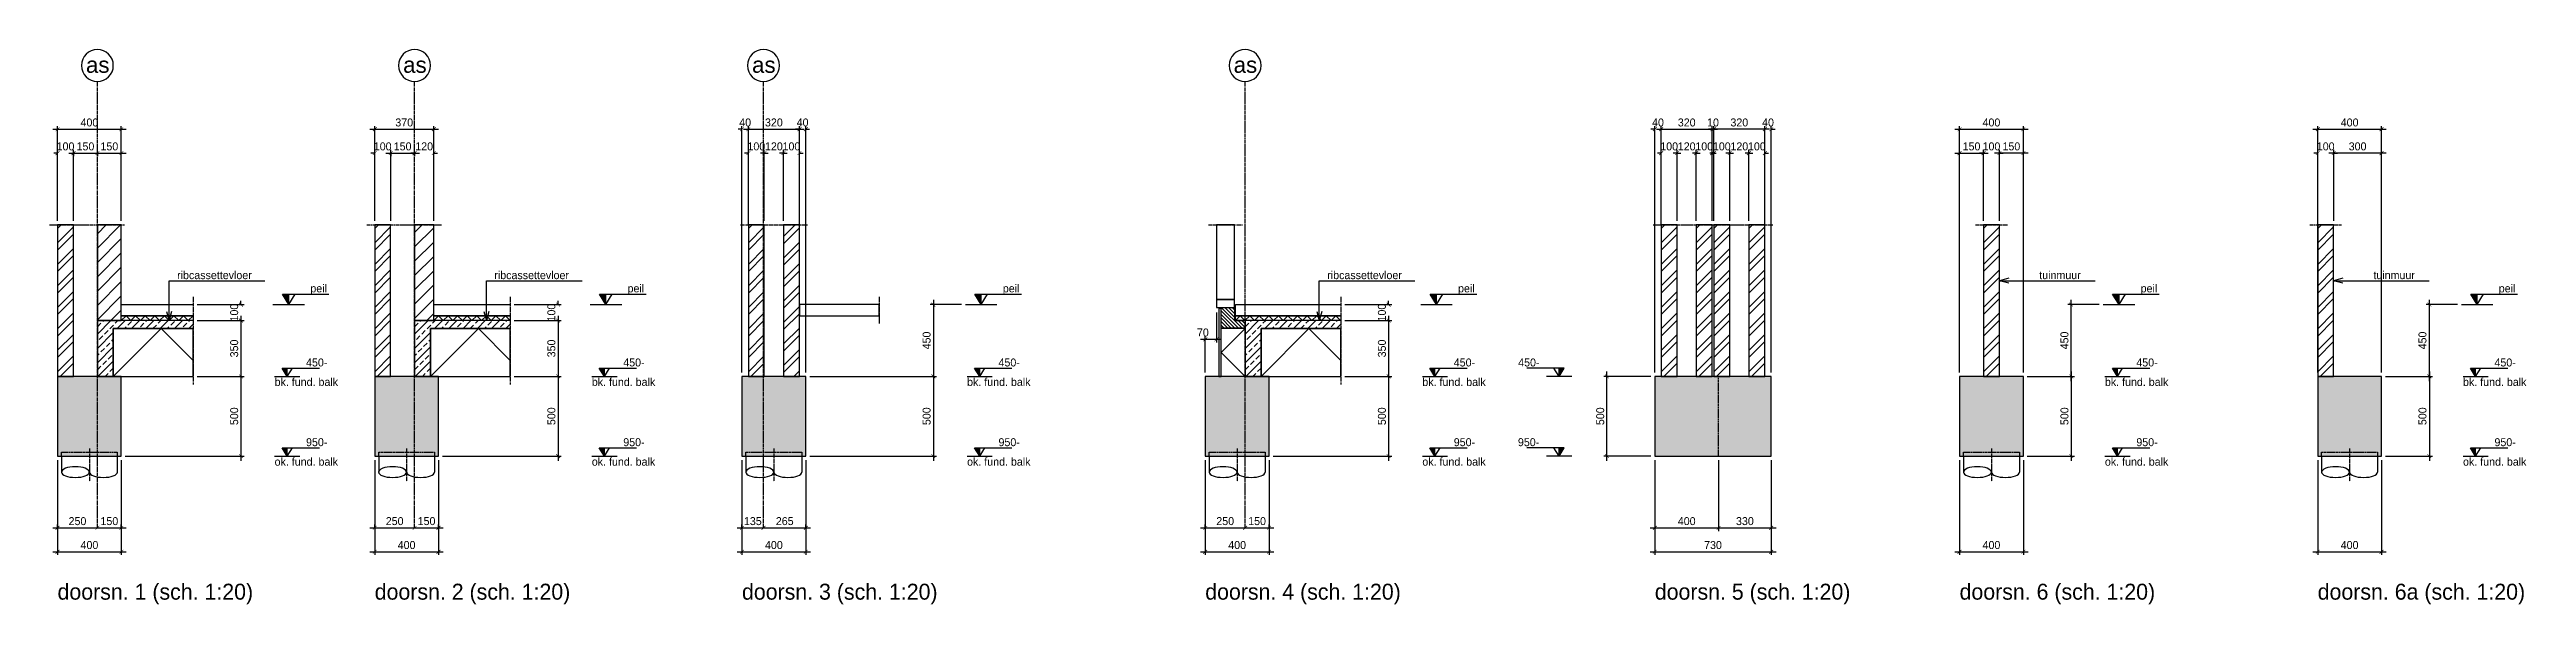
# Model space of a CAD drawing. Header units: millimetres. Extents: x -109306 to 269542, y -22401 to 197206.
# Drawn here: x -56004 to -40472, y 15534 to 19014 of the extents above; entities that cross this region are included whole.
import ezdxf
from ezdxf.enums import TextEntityAlignment as Align

# ---------------------------------------------------------------- set-up
doc = ezdxf.new("R2010")
doc.units = ezdxf.units.MM
doc.linetypes.add('CENTER', pattern=[36, 24, -3, 6, -3])
doc.linetypes.add('DASH', pattern=[15, 12, -3])
for name, color, linetype in [('10', 9, 'DASH'), ('13', 7, 'Continuous'), ('18', 1, 'Continuous'), ('25', 2, 'Continuous'), ('BETON - 18', 1, 'Continuous'), ('BETON - 25', 2, 'Continuous'), ('BETON - 50', 4, 'Continuous'), ('DIMENSION', 1, 'Continuous'), ('dun', 252, 'Continuous'), ('HATCH', 9, 'Continuous'), ('HATCH-beton', 254, 'Continuous'), ('PAAL', 3, 'Continuous'), ('STAAL-25', 2, 'Continuous'), ('STRAMIEN', 11, 'CENTER'), ('T25', 2, 'Continuous'), ('T50', 4, 'Continuous'), ('WAPENING-aanwijs', 1, 'Continuous')]:
    doc.layers.add(name, color=color, linetype=linetype)
doc.styles.get("Standard").update_dxf_attribs({"font": ''})
doc.styles.add('STRAMIEN', font='arial.ttf')
doc.styles.get('Standard').set_extended_font_data('Century Gothic')
doc.dimstyles.new('1-20', dxfattribs={"dimscale": 20, "dimtxt": 2.5, "dimasz": 1.2, "dimexe": 1, "dimexo": 0, "dimgap": 0.8, "dimtad": 1, "dimdec": 0, "dimzin": 12, "dimdsep": 46, "dimtxsty": 'Standard', "dimblk1": 'ARCHTICK', "dimblk2": 'ARCHTICK', "dimsah": 1, "dimcen": 0.09, "dimdle": 1.5, "dimclrd": 256, "dimclre": 254, "dimclrt": 2, "dimadec": 0, "dimazin": 0, "dimtfac": 1, "dimtdec": 0, "dimtix": 1, "dimtofl": 0, "dimtmove": 2, "dimatfit": 3, "dimldrblk": 'ARCHTICK', "dimfxl": 1, "dimtolj": 1, "dimtzin": 0, "dimarcsym": 0})

msp = doc.modelspace()

# ---------------------------------------------------------------- texts
at = {"layer": 'T25'}
for p in [(-43527.3, 17573.9), (-41431.7, 17573.9)]:
    msp.add_text('tuinmuur', height=50, dxfattribs=at).set_placement(p)
at = {"layer": 'T50'}
for s, p in [('doorsn. 1 (sch. 1:20)', (-55954.1, 15563.7)), ('doorsn. 2 (sch. 1:20)', (-53965.1, 15563.7)), ('doorsn. 3 (sch. 1:20)', (-51662, 15563.7)), ('doorsn. 4 (sch. 1:20)', (-48757.2, 15563.7)), ('doorsn. 5 (sch. 1:20)', (-45938, 15563.7)), ('doorsn. 6 (sch. 1:20)', (-44027, 15563.7)), ('doorsn. 6a (sch. 1:20)', (-41781.3, 15563.7))]:
    msp.add_text(s, height=100, dxfattribs=at).set_placement(p)

# ---------------------------------------------------------------- blocks, each defined once
blk = doc.blocks.new('_ARCHTICK')
at = {"color": 0, "linetype": 'ByBlock', "const_width": 0.15}
blk.add_lwpolyline([(-0.5, -0.5), (0.5, 0.5)], dxfattribs=at)
blk = doc.blocks.new('*D144')
at = {"layer": 'Defpoints', "color": 0, "transparency": 16777216}
for p in [(-55079, 17414), (-55079, 17314), (-54804, 17314)]:
    blk.add_point(p, dxfattribs=at)
at = {"layer": 'DIMENSION', "color": 254, "lineweight": -2, "transparency": 16777216}
for p, q in [((-55079, 17414), (-54784, 17414)), ((-55079, 17314), (-54784, 17314))]:
    blk.add_line(p, q, dxfattribs=at)
at = {"layer": 'DIMENSION', "lineweight": -2, "transparency": 16777216}
for p, q in [((-54804, 17414), (-54804, 17438)), ((-54804, 17314), (-54804, 17290))]:
    blk.add_line(p, q, dxfattribs=at)
at = {"layer": 'DIMENSION', "lineweight": -2, "transparency": 16777216, "xscale": 23.99999999999998, "yscale": 23.99999999999998, "zscale": 23.99999999999998}
for p, rotation in [((-54804, 17414), 270), ((-54804, 17314), 90)]:
    blk.add_blockref('_ARCHTICK', p, dxfattribs=dict(at, rotation=rotation))
at = {"layer": 'DIMENSION', "color": 2, "transparency": 16777216, "insert": (-54846, 17364), "char_height": 50, "attachment_point": 5, "rotation": 90}
blk.add_mtext('\\A1;100', dxfattribs=at)
blk = doc.blocks.new('*D145')
at = {"layer": 'Defpoints', "color": 0, "transparency": 16777216}
for p in [(-54942, 17314), (-55079, 16964), (-54804, 16964)]:
    blk.add_point(p, dxfattribs=at)
at = {"layer": 'DIMENSION', "color": 254, "lineweight": -2, "transparency": 16777216}
for p, q in [((-54942, 17314), (-54784, 17314)), ((-55079, 16964), (-54784, 16964))]:
    blk.add_line(p, q, dxfattribs=at)
at = {"layer": 'DIMENSION', "lineweight": -2, "transparency": 16777216}
blk.add_line((-54804, 17344), (-54804, 16934), dxfattribs=at)
at = {"layer": 'DIMENSION', "lineweight": -2, "transparency": 16777216, "xscale": 23.99999999999998, "yscale": 23.99999999999998, "zscale": 23.99999999999998}
for p, rotation in [((-54804, 17314), 90), ((-54804, 16964), 270)]:
    blk.add_blockref('_ARCHTICK', p, dxfattribs=dict(at, rotation=rotation))
at = {"layer": 'DIMENSION', "color": 2, "transparency": 16777216, "insert": (-54846, 17139), "char_height": 50, "attachment_point": 5, "rotation": 90}
blk.add_mtext('\\A1;350', dxfattribs=at)
blk = doc.blocks.new('*D146')
at = {"layer": 'Defpoints', "color": 0, "transparency": 16777216}
for p in [(-55954, 16439), (-55554, 16439), (-55554, 15864)]:
    blk.add_point(p, dxfattribs=at)
at = {"layer": 'DIMENSION', "color": 254, "lineweight": -2, "transparency": 16777216}
for p, q in [((-55954, 16439), (-55954, 15844)), ((-55554, 16439), (-55554, 15844))]:
    blk.add_line(p, q, dxfattribs=at)
at = {"layer": 'DIMENSION', "lineweight": -2, "transparency": 16777216}
blk.add_line((-55984, 15864), (-55524, 15864), dxfattribs=at)
at = {"layer": 'DIMENSION', "lineweight": -2, "transparency": 16777216, "xscale": 23.99999999999998, "yscale": 23.99999999999998, "zscale": 23.99999999999998, "rotation": 180}
blk.add_blockref('_ARCHTICK', (-55954, 15864), dxfattribs=at)
at = {"layer": 'DIMENSION', "lineweight": -2, "transparency": 16777216, "xscale": 23.99999999999998, "yscale": 23.99999999999998, "zscale": 23.99999999999998}
blk.add_blockref('_ARCHTICK', (-55554, 15864), dxfattribs=at)
at = {"layer": 'DIMENSION', "color": 2, "transparency": 16777216, "insert": (-55754, 15906), "char_height": 50, "attachment_point": 5}
blk.add_mtext('\\A1;400', dxfattribs=at)
blk = doc.blocks.new('*D147')
at = {"layer": 'Defpoints', "color": 0, "transparency": 16777216}
for p in [(-54915, 16964), (-55529, 16464), (-54804, 16464)]:
    blk.add_point(p, dxfattribs=at)
at = {"layer": 'DIMENSION', "color": 254, "lineweight": -2, "transparency": 16777216}
for p, q in [((-54915, 16964), (-54784, 16964)), ((-55529, 16464), (-54784, 16464))]:
    blk.add_line(p, q, dxfattribs=at)
at = {"layer": 'DIMENSION', "lineweight": -2, "transparency": 16777216}
blk.add_line((-54804, 16994), (-54804, 16434), dxfattribs=at)
at = {"layer": 'DIMENSION', "lineweight": -2, "transparency": 16777216, "xscale": 23.99999999999998, "yscale": 23.99999999999998, "zscale": 23.99999999999998}
for p, rotation in [((-54804, 16964), 90), ((-54804, 16464), 270)]:
    blk.add_blockref('_ARCHTICK', p, dxfattribs=dict(at, rotation=rotation))
at = {"layer": 'DIMENSION', "color": 2, "transparency": 16777216, "insert": (-54846, 16714), "char_height": 50, "attachment_point": 5, "rotation": 90}
blk.add_mtext('\\A1;500', dxfattribs=at)
blk = doc.blocks.new('A$C680E42B6')
at = {"layer": '13'}
for p in [(145, 39), (145, -39)]:
    blk.add_line(p, (0, 0), dxfattribs=at)
blk = doc.blocks.new('A$C0DE41A36')
at = {"layer": 'DIMENSION', "xscale": -0.4, "yscale": 0.4, "zscale": 0.4, "rotation": 180}
blk.add_blockref('A$C680E42B6', (0, 0), dxfattribs=at)
blk = doc.blocks.new('A$C437740AA')
at = {"layer": '13'}
for p, q in [((-135, 0), (-135, 250)), ((-135, 250), (465, 250))]:
    blk.add_line(p, q, dxfattribs=at)
at = {"layer": 'STAAL-25', "xscale": -1, "rotation": 270.0000179416438}
blk.add_blockref('A$C0DE41A36', (-135, 0), dxfattribs=at)
at = {"layer": 'T25'}
blk.add_text('ribcassettevloer', height=50, dxfattribs=at).set_placement((-85, 260))
blk = doc.blocks.new('hoogte')
at = {"layer": 'DIMENSION'}
blk.add_hatch(color=256, dxfattribs=at).paths.add_polyline_path([(1.81, 2.63), (0.21, 2.63), (0.21, 0)])
for p, q in [((1.81, 2.63), (-9.88, 2.63)), ((4.16, 0), (-3.74, 0)), ((0.21, 0), (-1.39, 2.63)), ((0.21, 0), (1.81, 2.63)), ((0.21, 0), (0.21, 2.63))]:
    blk.add_line(p, q, dxfattribs=at)
at = {"layer": 'DIMENSION', "color": 2}
blk.add_attdef('HOOGTE', (-9.82, 3.09), '', height=2, dxfattribs=at)
at = {"layer": 'DIMENSION', "color": 1}
blk.add_attdef('POSITIE', (-9.92, -2.78), '', height=1.8, dxfattribs=at)
blk = doc.blocks.new('*D148')
at = {"layer": 'Defpoints', "color": 0, "transparency": 16777216}
for p in [(-55954, 16014), (-55704, 16014), (-55704, 16014)]:
    blk.add_point(p, dxfattribs=at)
at = {"layer": 'DIMENSION', "lineweight": -2, "transparency": 16777216}
blk.add_line((-55984, 16014), (-55674, 16014), dxfattribs=at)
at = {"layer": 'DIMENSION', "color": 254, "lineweight": -2, "transparency": 16777216}
for p, q in [((-55954, 16014), (-55954, 16034)), ((-55704, 16014), (-55704, 16034))]:
    blk.add_line(p, q, dxfattribs=at)
at = {"layer": 'DIMENSION', "lineweight": -2, "transparency": 16777216, "xscale": 23.99999999999998, "yscale": 23.99999999999998, "zscale": 23.99999999999998, "rotation": 180}
blk.add_blockref('_ARCHTICK', (-55954, 16014), dxfattribs=at)
at = {"layer": 'DIMENSION', "lineweight": -2, "transparency": 16777216, "xscale": 23.99999999999998, "yscale": 23.99999999999998, "zscale": 23.99999999999998}
blk.add_blockref('_ARCHTICK', (-55704, 16014), dxfattribs=at)
at = {"layer": 'DIMENSION', "color": 2, "transparency": 16777216, "insert": (-55829, 16056), "char_height": 50, "attachment_point": 5}
blk.add_mtext('\\A1;250', dxfattribs=at)
blk = doc.blocks.new('*D149')
at = {"layer": 'Defpoints', "color": 0, "transparency": 16777216}
for p in [(-55704, 16014), (-55554, 16014), (-55554, 16014)]:
    blk.add_point(p, dxfattribs=at)
at = {"layer": 'DIMENSION', "lineweight": -2, "transparency": 16777216}
blk.add_line((-55734, 16014), (-55524, 16014), dxfattribs=at)
at = {"layer": 'DIMENSION', "color": 254, "lineweight": -2, "transparency": 16777216}
for p, q in [((-55704, 16014), (-55704, 16034)), ((-55554, 16014), (-55554, 16034))]:
    blk.add_line(p, q, dxfattribs=at)
at = {"layer": 'DIMENSION', "lineweight": -2, "transparency": 16777216, "xscale": 23.99999999999998, "yscale": 23.99999999999998, "zscale": 23.99999999999998, "rotation": 180}
blk.add_blockref('_ARCHTICK', (-55704, 16014), dxfattribs=at)
at = {"layer": 'DIMENSION', "lineweight": -2, "transparency": 16777216, "xscale": 23.99999999999998, "yscale": 23.99999999999998, "zscale": 23.99999999999998}
blk.add_blockref('_ARCHTICK', (-55554, 16014), dxfattribs=at)
at = {"layer": 'DIMENSION', "color": 2, "transparency": 16777216, "insert": (-55629, 16056), "char_height": 50, "attachment_point": 5}
blk.add_mtext('\\A1;150', dxfattribs=at)
blk = doc.blocks.new('*D150')
at = {"layer": 'Defpoints', "color": 0, "transparency": 16777216}
for p in [(-55554, 18514), (-55954, 17939), (-55554, 17939)]:
    blk.add_point(p, dxfattribs=at)
at = {"layer": 'DIMENSION', "lineweight": -2, "transparency": 16777216}
blk.add_line((-55984, 18514), (-55524, 18514), dxfattribs=at)
at = {"layer": 'DIMENSION', "color": 254, "lineweight": -2, "transparency": 16777216}
for p, q in [((-55954, 17939), (-55954, 18534)), ((-55554, 17939), (-55554, 18534))]:
    blk.add_line(p, q, dxfattribs=at)
at = {"layer": 'DIMENSION', "lineweight": -2, "transparency": 16777216, "xscale": 23.99999999999998, "yscale": 23.99999999999998, "zscale": 23.99999999999998, "rotation": 180}
blk.add_blockref('_ARCHTICK', (-55954, 18514), dxfattribs=at)
at = {"layer": 'DIMENSION', "lineweight": -2, "transparency": 16777216, "xscale": 23.99999999999998, "yscale": 23.99999999999998, "zscale": 23.99999999999998}
blk.add_blockref('_ARCHTICK', (-55554, 18514), dxfattribs=at)
at = {"layer": 'DIMENSION', "color": 2, "transparency": 16777216, "insert": (-55754, 18556), "char_height": 50, "attachment_point": 5}
blk.add_mtext('\\A1;400', dxfattribs=at)
blk = doc.blocks.new('*D151')
at = {"layer": 'Defpoints', "color": 0, "transparency": 16777216}
for p in [(-55954, 18364), (-55854, 18364), (-55854, 17939)]:
    blk.add_point(p, dxfattribs=at)
at = {"layer": 'DIMENSION', "lineweight": -2, "transparency": 16777216}
for p, q in [((-55954, 18364), (-55978, 18364)), ((-55854, 18364), (-55830, 18364))]:
    blk.add_line(p, q, dxfattribs=at)
at = {"layer": 'DIMENSION', "color": 254, "lineweight": -2, "transparency": 16777216}
for p, q in [((-55954, 18364), (-55954, 18384)), ((-55854, 17939), (-55854, 18384))]:
    blk.add_line(p, q, dxfattribs=at)
at = {"layer": 'DIMENSION', "lineweight": -2, "transparency": 16777216, "xscale": 23.99999999999998, "yscale": 23.99999999999998, "zscale": 23.99999999999998}
blk.add_blockref('_ARCHTICK', (-55954, 18364), dxfattribs=at)
at = {"layer": 'DIMENSION', "lineweight": -2, "transparency": 16777216, "xscale": 23.99999999999998, "yscale": 23.99999999999998, "zscale": 23.99999999999998, "rotation": 180}
blk.add_blockref('_ARCHTICK', (-55854, 18364), dxfattribs=at)
at = {"layer": 'DIMENSION', "color": 2, "transparency": 16777216, "insert": (-55904, 18406), "char_height": 50, "attachment_point": 5}
blk.add_mtext('\\A1;100', dxfattribs=at)
blk = doc.blocks.new('*D152')
at = {"layer": 'Defpoints', "color": 0, "transparency": 16777216}
for p in [(-55854, 18364), (-55704, 18364), (-55704, 18364)]:
    blk.add_point(p, dxfattribs=at)
at = {"layer": 'DIMENSION', "lineweight": -2, "transparency": 16777216}
blk.add_line((-55884, 18364), (-55674, 18364), dxfattribs=at)
at = {"layer": 'DIMENSION', "color": 254, "lineweight": -2, "transparency": 16777216}
for p, q in [((-55854, 18364), (-55854, 18344)), ((-55704, 18364), (-55704, 18344))]:
    blk.add_line(p, q, dxfattribs=at)
at = {"layer": 'DIMENSION', "lineweight": -2, "transparency": 16777216, "xscale": 23.99999999999998, "yscale": 23.99999999999998, "zscale": 23.99999999999998, "rotation": 180}
blk.add_blockref('_ARCHTICK', (-55854, 18364), dxfattribs=at)
at = {"layer": 'DIMENSION', "lineweight": -2, "transparency": 16777216, "xscale": 23.99999999999998, "yscale": 23.99999999999998, "zscale": 23.99999999999998}
blk.add_blockref('_ARCHTICK', (-55704, 18364), dxfattribs=at)
at = {"layer": 'DIMENSION', "color": 2, "transparency": 16777216, "insert": (-55779, 18406), "char_height": 50, "attachment_point": 5}
blk.add_mtext('\\A1;150', dxfattribs=at)
blk = doc.blocks.new('*D153')
at = {"layer": 'Defpoints', "color": 0, "transparency": 16777216}
for p in [(-55704, 18364), (-55554, 18364), (-55554, 18364)]:
    blk.add_point(p, dxfattribs=at)
at = {"layer": 'DIMENSION', "lineweight": -2, "transparency": 16777216}
blk.add_line((-55734, 18364), (-55524, 18364), dxfattribs=at)
at = {"layer": 'DIMENSION', "color": 254, "lineweight": -2, "transparency": 16777216}
for p, q in [((-55704, 18364), (-55704, 18344)), ((-55554, 18364), (-55554, 18384))]:
    blk.add_line(p, q, dxfattribs=at)
at = {"layer": 'DIMENSION', "lineweight": -2, "transparency": 16777216, "xscale": 23.99999999999998, "yscale": 23.99999999999998, "zscale": 23.99999999999998, "rotation": 180}
blk.add_blockref('_ARCHTICK', (-55704, 18364), dxfattribs=at)
at = {"layer": 'DIMENSION', "lineweight": -2, "transparency": 16777216, "xscale": 23.99999999999998, "yscale": 23.99999999999998, "zscale": 23.99999999999998}
blk.add_blockref('_ARCHTICK', (-55554, 18364), dxfattribs=at)
at = {"layer": 'DIMENSION', "color": 2, "transparency": 16777216, "insert": (-55629, 18406), "char_height": 50, "attachment_point": 5}
blk.add_mtext('\\A1;150', dxfattribs=at)
blk = doc.blocks.new('STRAMIEN')
at = {"layer": '25'}
blk.add_circle((0, 6), 6, dxfattribs=at)
at = {"layer": 'T50', "style": 'STRAMIEN'}
blk.add_attdef('TAG01', text='', height=5, dxfattribs=at).set_placement((0, 6), align=Align.MIDDLE_CENTER)
blk = doc.blocks.new('*D154')
at = {"layer": 'Defpoints', "color": 0, "transparency": 16777216}
for p in [(-53090, 17414), (-53090, 17314), (-52815, 17314)]:
    blk.add_point(p, dxfattribs=at)
at = {"layer": 'DIMENSION', "color": 254, "lineweight": -2, "transparency": 16777216}
for p, q in [((-53090, 17414), (-52795, 17414)), ((-53090, 17314), (-52795, 17314))]:
    blk.add_line(p, q, dxfattribs=at)
at = {"layer": 'DIMENSION', "lineweight": -2, "transparency": 16777216}
for p, q in [((-52815, 17414), (-52815, 17438)), ((-52815, 17314), (-52815, 17290))]:
    blk.add_line(p, q, dxfattribs=at)
at = {"layer": 'DIMENSION', "lineweight": -2, "transparency": 16777216, "xscale": 23.99999999999998, "yscale": 23.99999999999998, "zscale": 23.99999999999998}
for p, rotation in [((-52815, 17414), 270), ((-52815, 17314), 90)]:
    blk.add_blockref('_ARCHTICK', p, dxfattribs=dict(at, rotation=rotation))
at = {"layer": 'DIMENSION', "color": 2, "transparency": 16777216, "insert": (-52857, 17364), "char_height": 50, "attachment_point": 5, "rotation": 90}
blk.add_mtext('\\A1;100', dxfattribs=at)
blk = doc.blocks.new('*D155')
at = {"layer": 'Defpoints', "color": 0, "transparency": 16777216}
for p in [(-52953, 17314), (-53090, 16964), (-52815, 16964)]:
    blk.add_point(p, dxfattribs=at)
at = {"layer": 'DIMENSION', "color": 254, "lineweight": -2, "transparency": 16777216}
for p, q in [((-52953, 17314), (-52795, 17314)), ((-53090, 16964), (-52795, 16964))]:
    blk.add_line(p, q, dxfattribs=at)
at = {"layer": 'DIMENSION', "lineweight": -2, "transparency": 16777216}
blk.add_line((-52815, 17344), (-52815, 16934), dxfattribs=at)
at = {"layer": 'DIMENSION', "lineweight": -2, "transparency": 16777216, "xscale": 23.99999999999998, "yscale": 23.99999999999998, "zscale": 23.99999999999998}
for p, rotation in [((-52815, 17314), 90), ((-52815, 16964), 270)]:
    blk.add_blockref('_ARCHTICK', p, dxfattribs=dict(at, rotation=rotation))
at = {"layer": 'DIMENSION', "color": 2, "transparency": 16777216, "insert": (-52857, 17139), "char_height": 50, "attachment_point": 5, "rotation": 90}
blk.add_mtext('\\A1;350', dxfattribs=at)
blk = doc.blocks.new('*D156')
at = {"layer": 'Defpoints', "color": 0, "transparency": 16777216}
for p in [(-53965, 16439), (-53565, 16439), (-53565, 15864)]:
    blk.add_point(p, dxfattribs=at)
at = {"layer": 'DIMENSION', "color": 254, "lineweight": -2, "transparency": 16777216}
for p, q in [((-53965, 16439), (-53965, 15844)), ((-53565, 16439), (-53565, 15844))]:
    blk.add_line(p, q, dxfattribs=at)
at = {"layer": 'DIMENSION', "lineweight": -2, "transparency": 16777216}
blk.add_line((-53995, 15864), (-53535, 15864), dxfattribs=at)
at = {"layer": 'DIMENSION', "lineweight": -2, "transparency": 16777216, "xscale": 23.99999999999998, "yscale": 23.99999999999998, "zscale": 23.99999999999998, "rotation": 180}
blk.add_blockref('_ARCHTICK', (-53965, 15864), dxfattribs=at)
at = {"layer": 'DIMENSION', "lineweight": -2, "transparency": 16777216, "xscale": 23.99999999999998, "yscale": 23.99999999999998, "zscale": 23.99999999999998}
blk.add_blockref('_ARCHTICK', (-53565, 15864), dxfattribs=at)
at = {"layer": 'DIMENSION', "color": 2, "transparency": 16777216, "insert": (-53765, 15906), "char_height": 50, "attachment_point": 5}
blk.add_mtext('\\A1;400', dxfattribs=at)
blk = doc.blocks.new('*D157')
at = {"layer": 'Defpoints', "color": 0, "transparency": 16777216}
for p in [(-52926, 16964), (-53540, 16464), (-52815, 16464)]:
    blk.add_point(p, dxfattribs=at)
at = {"layer": 'DIMENSION', "color": 254, "lineweight": -2, "transparency": 16777216}
for p, q in [((-52926, 16964), (-52795, 16964)), ((-53540, 16464), (-52795, 16464))]:
    blk.add_line(p, q, dxfattribs=at)
at = {"layer": 'DIMENSION', "lineweight": -2, "transparency": 16777216}
blk.add_line((-52815, 16994), (-52815, 16434), dxfattribs=at)
at = {"layer": 'DIMENSION', "lineweight": -2, "transparency": 16777216, "xscale": 23.99999999999998, "yscale": 23.99999999999998, "zscale": 23.99999999999998}
for p, rotation in [((-52815, 16964), 90), ((-52815, 16464), 270)]:
    blk.add_blockref('_ARCHTICK', p, dxfattribs=dict(at, rotation=rotation))
at = {"layer": 'DIMENSION', "color": 2, "transparency": 16777216, "insert": (-52857, 16714), "char_height": 50, "attachment_point": 5, "rotation": 90}
blk.add_mtext('\\A1;500', dxfattribs=at)
blk = doc.blocks.new('*D158')
at = {"layer": 'Defpoints', "color": 0, "transparency": 16777216}
for p in [(-53965, 16014), (-53715, 16014), (-53715, 16014)]:
    blk.add_point(p, dxfattribs=at)
at = {"layer": 'DIMENSION', "lineweight": -2, "transparency": 16777216}
blk.add_line((-53995, 16014), (-53685, 16014), dxfattribs=at)
at = {"layer": 'DIMENSION', "color": 254, "lineweight": -2, "transparency": 16777216}
for p, q in [((-53965, 16014), (-53965, 16034)), ((-53715, 16014), (-53715, 16034))]:
    blk.add_line(p, q, dxfattribs=at)
at = {"layer": 'DIMENSION', "lineweight": -2, "transparency": 16777216, "xscale": 23.99999999999998, "yscale": 23.99999999999998, "zscale": 23.99999999999998, "rotation": 180}
blk.add_blockref('_ARCHTICK', (-53965, 16014), dxfattribs=at)
at = {"layer": 'DIMENSION', "lineweight": -2, "transparency": 16777216, "xscale": 23.99999999999998, "yscale": 23.99999999999998, "zscale": 23.99999999999998}
blk.add_blockref('_ARCHTICK', (-53715, 16014), dxfattribs=at)
at = {"layer": 'DIMENSION', "color": 2, "transparency": 16777216, "insert": (-53840, 16056), "char_height": 50, "attachment_point": 5}
blk.add_mtext('\\A1;250', dxfattribs=at)
blk = doc.blocks.new('*D159')
at = {"layer": 'Defpoints', "color": 0, "transparency": 16777216}
for p in [(-53715, 16014), (-53565, 16014), (-53565, 16014)]:
    blk.add_point(p, dxfattribs=at)
at = {"layer": 'DIMENSION', "lineweight": -2, "transparency": 16777216}
blk.add_line((-53745, 16014), (-53535, 16014), dxfattribs=at)
at = {"layer": 'DIMENSION', "color": 254, "lineweight": -2, "transparency": 16777216}
for p, q in [((-53715, 16014), (-53715, 16034)), ((-53565, 16014), (-53565, 16034))]:
    blk.add_line(p, q, dxfattribs=at)
at = {"layer": 'DIMENSION', "lineweight": -2, "transparency": 16777216, "xscale": 23.99999999999998, "yscale": 23.99999999999998, "zscale": 23.99999999999998, "rotation": 180}
blk.add_blockref('_ARCHTICK', (-53715, 16014), dxfattribs=at)
at = {"layer": 'DIMENSION', "lineweight": -2, "transparency": 16777216, "xscale": 23.99999999999998, "yscale": 23.99999999999998, "zscale": 23.99999999999998}
blk.add_blockref('_ARCHTICK', (-53565, 16014), dxfattribs=at)
at = {"layer": 'DIMENSION', "color": 2, "transparency": 16777216, "insert": (-53640, 16056), "char_height": 50, "attachment_point": 5}
blk.add_mtext('\\A1;150', dxfattribs=at)
blk = doc.blocks.new('*D160')
at = {"layer": 'Defpoints', "color": 0, "transparency": 16777216}
for p in [(-53595, 18514), (-53965, 17939), (-53595, 17939)]:
    blk.add_point(p, dxfattribs=at)
at = {"layer": 'DIMENSION', "lineweight": -2, "transparency": 16777216}
blk.add_line((-53995, 18514), (-53565, 18514), dxfattribs=at)
at = {"layer": 'DIMENSION', "color": 254, "lineweight": -2, "transparency": 16777216}
for p, q in [((-53965, 17939), (-53965, 18534)), ((-53595, 17939), (-53595, 18534))]:
    blk.add_line(p, q, dxfattribs=at)
at = {"layer": 'DIMENSION', "lineweight": -2, "transparency": 16777216, "xscale": 23.99999999999998, "yscale": 23.99999999999998, "zscale": 23.99999999999998, "rotation": 180}
blk.add_blockref('_ARCHTICK', (-53965, 18514), dxfattribs=at)
at = {"layer": 'DIMENSION', "lineweight": -2, "transparency": 16777216, "xscale": 23.99999999999998, "yscale": 23.99999999999998, "zscale": 23.99999999999998}
blk.add_blockref('_ARCHTICK', (-53595, 18514), dxfattribs=at)
at = {"layer": 'DIMENSION', "color": 2, "transparency": 16777216, "insert": (-53780, 18556), "char_height": 50, "attachment_point": 5}
blk.add_mtext('\\A1;370', dxfattribs=at)
blk = doc.blocks.new('*D161')
at = {"layer": 'Defpoints', "color": 0, "transparency": 16777216}
for p in [(-53965, 18364), (-53865, 18364), (-53865, 17939)]:
    blk.add_point(p, dxfattribs=at)
at = {"layer": 'DIMENSION', "lineweight": -2, "transparency": 16777216}
for p, q in [((-53965, 18364), (-53989, 18364)), ((-53865, 18364), (-53841, 18364))]:
    blk.add_line(p, q, dxfattribs=at)
at = {"layer": 'DIMENSION', "color": 254, "lineweight": -2, "transparency": 16777216}
for p, q in [((-53965, 18364), (-53965, 18384)), ((-53865, 17939), (-53865, 18384))]:
    blk.add_line(p, q, dxfattribs=at)
at = {"layer": 'DIMENSION', "lineweight": -2, "transparency": 16777216, "xscale": 23.99999999999998, "yscale": 23.99999999999998, "zscale": 23.99999999999998}
blk.add_blockref('_ARCHTICK', (-53965, 18364), dxfattribs=at)
at = {"layer": 'DIMENSION', "lineweight": -2, "transparency": 16777216, "xscale": 23.99999999999998, "yscale": 23.99999999999998, "zscale": 23.99999999999998, "rotation": 180}
blk.add_blockref('_ARCHTICK', (-53865, 18364), dxfattribs=at)
at = {"layer": 'DIMENSION', "color": 2, "transparency": 16777216, "insert": (-53915, 18406), "char_height": 50, "attachment_point": 5}
blk.add_mtext('\\A1;100', dxfattribs=at)
blk = doc.blocks.new('*D162')
at = {"layer": 'Defpoints', "color": 0, "transparency": 16777216}
for p in [(-53865, 18364), (-53715, 18364), (-53715, 18364)]:
    blk.add_point(p, dxfattribs=at)
at = {"layer": 'DIMENSION', "lineweight": -2, "transparency": 16777216}
blk.add_line((-53895, 18364), (-53685, 18364), dxfattribs=at)
at = {"layer": 'DIMENSION', "color": 254, "lineweight": -2, "transparency": 16777216}
for p, q in [((-53865, 18364), (-53865, 18344)), ((-53715, 18364), (-53715, 18344))]:
    blk.add_line(p, q, dxfattribs=at)
at = {"layer": 'DIMENSION', "lineweight": -2, "transparency": 16777216, "xscale": 23.99999999999998, "yscale": 23.99999999999998, "zscale": 23.99999999999998, "rotation": 180}
blk.add_blockref('_ARCHTICK', (-53865, 18364), dxfattribs=at)
at = {"layer": 'DIMENSION', "lineweight": -2, "transparency": 16777216, "xscale": 23.99999999999998, "yscale": 23.99999999999998, "zscale": 23.99999999999998}
blk.add_blockref('_ARCHTICK', (-53715, 18364), dxfattribs=at)
at = {"layer": 'DIMENSION', "color": 2, "transparency": 16777216, "insert": (-53790, 18406), "char_height": 50, "attachment_point": 5}
blk.add_mtext('\\A1;150', dxfattribs=at)
blk = doc.blocks.new('*D163')
at = {"layer": 'Defpoints', "color": 0, "transparency": 16777216}
for p in [(-53715, 18364), (-53595, 18364), (-53595, 18364)]:
    blk.add_point(p, dxfattribs=at)
at = {"layer": 'DIMENSION', "lineweight": -2, "transparency": 16777216}
for p, q in [((-53715, 18364), (-53739, 18364)), ((-53595, 18364), (-53571, 18364))]:
    blk.add_line(p, q, dxfattribs=at)
at = {"layer": 'DIMENSION', "color": 254, "lineweight": -2, "transparency": 16777216}
for p, q in [((-53715, 18364), (-53715, 18344)), ((-53595, 18364), (-53595, 18384))]:
    blk.add_line(p, q, dxfattribs=at)
at = {"layer": 'DIMENSION', "lineweight": -2, "transparency": 16777216, "xscale": 23.99999999999998, "yscale": 23.99999999999998, "zscale": 23.99999999999998}
blk.add_blockref('_ARCHTICK', (-53715, 18364), dxfattribs=at)
at = {"layer": 'DIMENSION', "lineweight": -2, "transparency": 16777216, "xscale": 23.99999999999998, "yscale": 23.99999999999998, "zscale": 23.99999999999998, "rotation": 180}
blk.add_blockref('_ARCHTICK', (-53595, 18364), dxfattribs=at)
at = {"layer": 'DIMENSION', "color": 2, "transparency": 16777216, "insert": (-53655, 18406), "char_height": 50, "attachment_point": 5}
blk.add_mtext('\\A1;120', dxfattribs=at)
blk = doc.blocks.new('*D164')
at = {"layer": 'Defpoints', "color": 0, "transparency": 16777216}
for p in [(-51662, 16439), (-51262, 16439), (-51262, 15864)]:
    blk.add_point(p, dxfattribs=at)
at = {"layer": 'DIMENSION', "color": 254, "lineweight": -2, "transparency": 16777216}
for p, q in [((-51662, 16439), (-51662, 15844)), ((-51262, 16439), (-51262, 15844))]:
    blk.add_line(p, q, dxfattribs=at)
at = {"layer": 'DIMENSION', "lineweight": -2, "transparency": 16777216}
blk.add_line((-51692, 15864), (-51232, 15864), dxfattribs=at)
at = {"layer": 'DIMENSION', "lineweight": -2, "transparency": 16777216, "xscale": 23.99999999999998, "yscale": 23.99999999999998, "zscale": 23.99999999999998, "rotation": 180}
blk.add_blockref('_ARCHTICK', (-51662, 15864), dxfattribs=at)
at = {"layer": 'DIMENSION', "lineweight": -2, "transparency": 16777216, "xscale": 23.99999999999998, "yscale": 23.99999999999998, "zscale": 23.99999999999998}
blk.add_blockref('_ARCHTICK', (-51262, 15864), dxfattribs=at)
at = {"layer": 'DIMENSION', "color": 2, "transparency": 16777216, "insert": (-51462, 15906), "char_height": 50, "attachment_point": 5}
blk.add_mtext('\\A1;400', dxfattribs=at)
blk = doc.blocks.new('*D165')
at = {"layer": 'Defpoints', "color": 0, "transparency": 16777216}
for p in [(-51662, 16014), (-51527, 16014), (-51527, 16014)]:
    blk.add_point(p, dxfattribs=at)
at = {"layer": 'DIMENSION', "lineweight": -2, "transparency": 16777216}
blk.add_line((-51692, 16014), (-51497, 16014), dxfattribs=at)
at = {"layer": 'DIMENSION', "color": 254, "lineweight": -2, "transparency": 16777216}
for p, q in [((-51662, 16014), (-51662, 16034)), ((-51527, 16014), (-51527, 16034))]:
    blk.add_line(p, q, dxfattribs=at)
at = {"layer": 'DIMENSION', "lineweight": -2, "transparency": 16777216, "xscale": 23.99999999999998, "yscale": 23.99999999999998, "zscale": 23.99999999999998, "rotation": 180}
blk.add_blockref('_ARCHTICK', (-51662, 16014), dxfattribs=at)
at = {"layer": 'DIMENSION', "lineweight": -2, "transparency": 16777216, "xscale": 23.99999999999998, "yscale": 23.99999999999998, "zscale": 23.99999999999998}
blk.add_blockref('_ARCHTICK', (-51527, 16014), dxfattribs=at)
at = {"layer": 'DIMENSION', "color": 2, "transparency": 16777216, "insert": (-51594, 16056), "char_height": 50, "attachment_point": 5}
blk.add_mtext('\\A1;135', dxfattribs=at)
blk = doc.blocks.new('*D166')
at = {"layer": 'Defpoints', "color": 0, "transparency": 16777216}
for p in [(-51527, 16014), (-51262, 16014), (-51262, 16014)]:
    blk.add_point(p, dxfattribs=at)
at = {"layer": 'DIMENSION', "lineweight": -2, "transparency": 16777216}
blk.add_line((-51557, 16014), (-51232, 16014), dxfattribs=at)
at = {"layer": 'DIMENSION', "color": 254, "lineweight": -2, "transparency": 16777216}
for p, q in [((-51527, 16014), (-51527, 16034)), ((-51262, 16014), (-51262, 16034))]:
    blk.add_line(p, q, dxfattribs=at)
at = {"layer": 'DIMENSION', "lineweight": -2, "transparency": 16777216, "xscale": 23.99999999999998, "yscale": 23.99999999999998, "zscale": 23.99999999999998, "rotation": 180}
blk.add_blockref('_ARCHTICK', (-51527, 16014), dxfattribs=at)
at = {"layer": 'DIMENSION', "lineweight": -2, "transparency": 16777216, "xscale": 23.99999999999998, "yscale": 23.99999999999998, "zscale": 23.99999999999998}
blk.add_blockref('_ARCHTICK', (-51262, 16014), dxfattribs=at)
at = {"layer": 'DIMENSION', "color": 2, "transparency": 16777216, "insert": (-51394, 16056), "char_height": 50, "attachment_point": 5}
blk.add_mtext('\\A1;265', dxfattribs=at)
blk = doc.blocks.new('*D167')
at = {"layer": 'Defpoints', "color": 0, "transparency": 16777216}
for p in [(-51302, 18514), (-51622, 17939), (-51302, 17939)]:
    blk.add_point(p, dxfattribs=at)
at = {"layer": 'DIMENSION', "lineweight": -2, "transparency": 16777216}
blk.add_line((-51652, 18514), (-51272, 18514), dxfattribs=at)
at = {"layer": 'DIMENSION', "color": 254, "lineweight": -2, "transparency": 16777216}
for p, q in [((-51622, 17939), (-51622, 18534)), ((-51302, 17939), (-51302, 18534))]:
    blk.add_line(p, q, dxfattribs=at)
at = {"layer": 'DIMENSION', "lineweight": -2, "transparency": 16777216, "xscale": 23.99999999999998, "yscale": 23.99999999999998, "zscale": 23.99999999999998, "rotation": 180}
blk.add_blockref('_ARCHTICK', (-51622, 18514), dxfattribs=at)
at = {"layer": 'DIMENSION', "lineweight": -2, "transparency": 16777216, "xscale": 23.99999999999998, "yscale": 23.99999999999998, "zscale": 23.99999999999998}
blk.add_blockref('_ARCHTICK', (-51302, 18514), dxfattribs=at)
at = {"layer": 'DIMENSION', "color": 2, "transparency": 16777216, "insert": (-51462, 18556), "char_height": 50, "attachment_point": 5}
blk.add_mtext('\\A1;320', dxfattribs=at)
blk = doc.blocks.new('*D168')
at = {"layer": 'Defpoints', "color": 0, "transparency": 16777216}
for p in [(-51622, 18364), (-51522, 18364), (-51522, 17939)]:
    blk.add_point(p, dxfattribs=at)
at = {"layer": 'DIMENSION', "lineweight": -2, "transparency": 16777216}
for p, q in [((-51622, 18364), (-51646, 18364)), ((-51522, 18364), (-51498, 18364))]:
    blk.add_line(p, q, dxfattribs=at)
at = {"layer": 'DIMENSION', "color": 254, "lineweight": -2, "transparency": 16777216}
for p, q in [((-51622, 18364), (-51622, 18384)), ((-51522, 17939), (-51522, 18384))]:
    blk.add_line(p, q, dxfattribs=at)
at = {"layer": 'DIMENSION', "lineweight": -2, "transparency": 16777216, "xscale": 23.99999999999998, "yscale": 23.99999999999998, "zscale": 23.99999999999998}
blk.add_blockref('_ARCHTICK', (-51622, 18364), dxfattribs=at)
at = {"layer": 'DIMENSION', "lineweight": -2, "transparency": 16777216, "xscale": 23.99999999999998, "yscale": 23.99999999999998, "zscale": 23.99999999999998, "rotation": 180}
blk.add_blockref('_ARCHTICK', (-51522, 18364), dxfattribs=at)
at = {"layer": 'DIMENSION', "color": 2, "transparency": 16777216, "insert": (-51572, 18406), "char_height": 50, "attachment_point": 5}
blk.add_mtext('\\A1;100', dxfattribs=at)
blk = doc.blocks.new('*D169')
at = {"layer": 'Defpoints', "color": 0, "transparency": 16777216}
for p in [(-51522, 18364), (-51522, 18364), (-51402, 17939)]:
    blk.add_point(p, dxfattribs=at)
at = {"layer": 'DIMENSION', "lineweight": -2, "transparency": 16777216}
for p, q in [((-51522, 18364), (-51546, 18364)), ((-51402, 18364), (-51378, 18364))]:
    blk.add_line(p, q, dxfattribs=at)
at = {"layer": 'DIMENSION', "color": 254, "lineweight": -2, "transparency": 16777216}
for p, q in [((-51522, 18364), (-51522, 18384)), ((-51402, 17939), (-51402, 18384))]:
    blk.add_line(p, q, dxfattribs=at)
at = {"layer": 'DIMENSION', "lineweight": -2, "transparency": 16777216, "xscale": 23.99999999999998, "yscale": 23.99999999999998, "zscale": 23.99999999999998}
blk.add_blockref('_ARCHTICK', (-51522, 18364), dxfattribs=at)
at = {"layer": 'DIMENSION', "lineweight": -2, "transparency": 16777216, "xscale": 23.99999999999998, "yscale": 23.99999999999998, "zscale": 23.99999999999998, "rotation": 180}
blk.add_blockref('_ARCHTICK', (-51402, 18364), dxfattribs=at)
at = {"layer": 'DIMENSION', "color": 2, "transparency": 16777216, "insert": (-51462, 18406), "char_height": 50, "attachment_point": 5}
blk.add_mtext('\\A1;120', dxfattribs=at)
blk = doc.blocks.new('*D170')
at = {"layer": 'Defpoints', "color": 0, "transparency": 16777216}
for p in [(-51402, 18364), (-51302, 18364), (-51402, 17939)]:
    blk.add_point(p, dxfattribs=at)
at = {"layer": 'DIMENSION', "lineweight": -2, "transparency": 16777216}
for p, q in [((-51402, 18364), (-51426, 18364)), ((-51302, 18364), (-51278, 18364))]:
    blk.add_line(p, q, dxfattribs=at)
at = {"layer": 'DIMENSION', "color": 254, "lineweight": -2, "transparency": 16777216}
for p, q in [((-51402, 17939), (-51402, 18384)), ((-51302, 18364), (-51302, 18384))]:
    blk.add_line(p, q, dxfattribs=at)
at = {"layer": 'DIMENSION', "lineweight": -2, "transparency": 16777216, "xscale": 23.99999999999998, "yscale": 23.99999999999998, "zscale": 23.99999999999998}
blk.add_blockref('_ARCHTICK', (-51402, 18364), dxfattribs=at)
at = {"layer": 'DIMENSION', "lineweight": -2, "transparency": 16777216, "xscale": 23.99999999999998, "yscale": 23.99999999999998, "zscale": 23.99999999999998, "rotation": 180}
blk.add_blockref('_ARCHTICK', (-51302, 18364), dxfattribs=at)
at = {"layer": 'DIMENSION', "color": 2, "transparency": 16777216, "insert": (-51352, 18406), "char_height": 50, "attachment_point": 5}
blk.add_mtext('\\A1;100', dxfattribs=at)
blk = doc.blocks.new('*D178')
at = {"layer": 'Defpoints', "color": 0, "transparency": 16777216}
for p in [(-50286, 17414), (-51237, 16964), (-50462, 16964)]:
    blk.add_point(p, dxfattribs=at)
at = {"layer": 'DIMENSION', "color": 254, "lineweight": -2, "transparency": 16777216}
for p, q in [((-50286, 17414), (-50482, 17414)), ((-51237, 16964), (-50442, 16964))]:
    blk.add_line(p, q, dxfattribs=at)
at = {"layer": 'DIMENSION', "lineweight": -2, "transparency": 16777216}
blk.add_line((-50462, 17444), (-50462, 16934), dxfattribs=at)
at = {"layer": 'DIMENSION', "lineweight": -2, "transparency": 16777216, "xscale": 23.99999999999998, "yscale": 23.99999999999998, "zscale": 23.99999999999998}
for p, rotation in [((-50462, 17414), 90), ((-50462, 16964), 270)]:
    blk.add_blockref('_ARCHTICK', p, dxfattribs=dict(at, rotation=rotation))
at = {"layer": 'DIMENSION', "color": 2, "transparency": 16777216, "insert": (-50504, 17189), "char_height": 50, "attachment_point": 5, "rotation": 90}
blk.add_mtext('\\A1;450', dxfattribs=at)
blk = doc.blocks.new('*D179')
at = {"layer": 'Defpoints', "color": 0, "transparency": 16777216}
for p in [(-50573, 16964), (-51237, 16464), (-50462, 16464)]:
    blk.add_point(p, dxfattribs=at)
at = {"layer": 'DIMENSION', "color": 254, "lineweight": -2, "transparency": 16777216}
for p, q in [((-50573, 16964), (-50442, 16964)), ((-51237, 16464), (-50442, 16464))]:
    blk.add_line(p, q, dxfattribs=at)
at = {"layer": 'DIMENSION', "lineweight": -2, "transparency": 16777216}
blk.add_line((-50462, 16994), (-50462, 16434), dxfattribs=at)
at = {"layer": 'DIMENSION', "lineweight": -2, "transparency": 16777216, "xscale": 23.99999999999998, "yscale": 23.99999999999998, "zscale": 23.99999999999998}
for p, rotation in [((-50462, 16964), 90), ((-50462, 16464), 270)]:
    blk.add_blockref('_ARCHTICK', p, dxfattribs=dict(at, rotation=rotation))
at = {"layer": 'DIMENSION', "color": 2, "transparency": 16777216, "insert": (-50504, 16714), "char_height": 50, "attachment_point": 5, "rotation": 90}
blk.add_mtext('\\A1;500', dxfattribs=at)
blk = doc.blocks.new('A$C37C67F26')
at = {"layer": '10'}
blk.add_lwpolyline([(-175, 0), (-175, 25), (175, 25), (175, 0)], dxfattribs=at)
at = {"layer": '13'}
for p, q in [((-175, 0), (-175, -100)), ((175, 0), (175, -100))]:
    blk.add_line(p, q, dxfattribs=at)
at = {"layer": '13', "extrusion": (0, 0, -1)}
blk.add_ellipse((-88, -100), major_axis=(-87.5, 0), ratio=0.382785, dxfattribs=at)
at = {"layer": '13'}
blk.add_ellipse((88, -100), major_axis=(-87.5, 0), ratio=0.382785, start_param=0.000001, end_param=3.141592, dxfattribs=at)
at = {"layer": 'STRAMIEN'}
blk.add_line((0, 49), (0, -159), dxfattribs=at)
blk = doc.blocks.new('*D193')
at = {"layer": 'Defpoints', "color": 0, "transparency": 16777216}
for p in [(-51622, 18514), (-51622, 17914), (-51662, 16989)]:
    blk.add_point(p, dxfattribs=at)
at = {"layer": 'DIMENSION', "lineweight": -2, "transparency": 16777216}
for p, q in [((-51662, 18514), (-51686, 18514)), ((-51622, 18514), (-51598, 18514))]:
    blk.add_line(p, q, dxfattribs=at)
at = {"layer": 'DIMENSION', "color": 254, "lineweight": -2, "transparency": 16777216}
for p, q in [((-51662, 16989), (-51662, 18534)), ((-51622, 17914), (-51622, 18534))]:
    blk.add_line(p, q, dxfattribs=at)
at = {"layer": 'DIMENSION', "lineweight": -2, "transparency": 16777216, "xscale": 23.99999999999998, "yscale": 23.99999999999998, "zscale": 23.99999999999998}
blk.add_blockref('_ARCHTICK', (-51662, 18514), dxfattribs=at)
at = {"layer": 'DIMENSION', "lineweight": -2, "transparency": 16777216, "xscale": 23.99999999999998, "yscale": 23.99999999999998, "zscale": 23.99999999999998, "rotation": 180}
blk.add_blockref('_ARCHTICK', (-51622, 18514), dxfattribs=at)
at = {"layer": 'DIMENSION', "color": 2, "transparency": 16777216, "insert": (-51642, 18556), "char_height": 50, "attachment_point": 5}
blk.add_mtext('\\A1;40', dxfattribs=at)
blk = doc.blocks.new('*D194')
at = {"layer": 'Defpoints', "color": 0, "transparency": 16777216}
for p in [(-51302, 18514), (-51302, 17914), (-51262, 16989)]:
    blk.add_point(p, dxfattribs=at)
at = {"layer": 'DIMENSION', "lineweight": -2, "transparency": 16777216}
for p, q in [((-51302, 18514), (-51326, 18514)), ((-51262, 18514), (-51238, 18514))]:
    blk.add_line(p, q, dxfattribs=at)
at = {"layer": 'DIMENSION', "color": 254, "lineweight": -2, "transparency": 16777216}
for p, q in [((-51302, 17914), (-51302, 18534)), ((-51262, 16989), (-51262, 18534))]:
    blk.add_line(p, q, dxfattribs=at)
at = {"layer": 'DIMENSION', "lineweight": -2, "transparency": 16777216, "xscale": 23.99999999999998, "yscale": 23.99999999999998, "zscale": 23.99999999999998}
blk.add_blockref('_ARCHTICK', (-51302, 18514), dxfattribs=at)
at = {"layer": 'DIMENSION', "lineweight": -2, "transparency": 16777216, "xscale": 23.99999999999998, "yscale": 23.99999999999998, "zscale": 23.99999999999998, "rotation": 180}
blk.add_blockref('_ARCHTICK', (-51262, 18514), dxfattribs=at)
at = {"layer": 'DIMENSION', "color": 2, "transparency": 16777216, "insert": (-51282, 18556), "char_height": 50, "attachment_point": 5}
blk.add_mtext('\\A1;40', dxfattribs=at)
blk = doc.blocks.new('*D180')
at = {"layer": 'Defpoints', "color": 0, "transparency": 16777216}
for p in [(-47882, 17414), (-47882, 17314), (-47607, 17314)]:
    blk.add_point(p, dxfattribs=at)
at = {"layer": 'DIMENSION', "color": 254, "lineweight": -2, "transparency": 16777216}
for p, q in [((-47882, 17414), (-47587, 17414)), ((-47882, 17314), (-47587, 17314))]:
    blk.add_line(p, q, dxfattribs=at)
at = {"layer": 'DIMENSION', "lineweight": -2, "transparency": 16777216}
for p, q in [((-47607, 17414), (-47607, 17438)), ((-47607, 17314), (-47607, 17290))]:
    blk.add_line(p, q, dxfattribs=at)
at = {"layer": 'DIMENSION', "lineweight": -2, "transparency": 16777216, "xscale": 23.99999999999998, "yscale": 23.99999999999998, "zscale": 23.99999999999998}
for p, rotation in [((-47607, 17414), 270), ((-47607, 17314), 90)]:
    blk.add_blockref('_ARCHTICK', p, dxfattribs=dict(at, rotation=rotation))
at = {"layer": 'DIMENSION', "color": 2, "transparency": 16777216, "insert": (-47649, 17364), "char_height": 50, "attachment_point": 5, "rotation": 90}
blk.add_mtext('\\A1;100', dxfattribs=at)
blk = doc.blocks.new('*D181')
at = {"layer": 'Defpoints', "color": 0, "transparency": 16777216}
for p in [(-47804, 17314), (-47882, 16964), (-47607, 16964)]:
    blk.add_point(p, dxfattribs=at)
at = {"layer": 'DIMENSION', "color": 254, "lineweight": -2, "transparency": 16777216}
for p, q in [((-47804, 17314), (-47587, 17314)), ((-47882, 16964), (-47587, 16964))]:
    blk.add_line(p, q, dxfattribs=at)
at = {"layer": 'DIMENSION', "lineweight": -2, "transparency": 16777216}
blk.add_line((-47607, 17344), (-47607, 16934), dxfattribs=at)
at = {"layer": 'DIMENSION', "lineweight": -2, "transparency": 16777216, "xscale": 23.99999999999998, "yscale": 23.99999999999998, "zscale": 23.99999999999998}
for p, rotation in [((-47607, 17314), 90), ((-47607, 16964), 270)]:
    blk.add_blockref('_ARCHTICK', p, dxfattribs=dict(at, rotation=rotation))
at = {"layer": 'DIMENSION', "color": 2, "transparency": 16777216, "insert": (-47649, 17139), "char_height": 50, "attachment_point": 5, "rotation": 90}
blk.add_mtext('\\A1;350', dxfattribs=at)
blk = doc.blocks.new('*D182')
at = {"layer": 'Defpoints', "color": 0, "transparency": 16777216}
for p in [(-47718, 16964), (-48332, 16464), (-47607, 16464)]:
    blk.add_point(p, dxfattribs=at)
at = {"layer": 'DIMENSION', "color": 254, "lineweight": -2, "transparency": 16777216}
for p, q in [((-47718, 16964), (-47587, 16964)), ((-48332, 16464), (-47587, 16464))]:
    blk.add_line(p, q, dxfattribs=at)
at = {"layer": 'DIMENSION', "lineweight": -2, "transparency": 16777216}
blk.add_line((-47607, 16994), (-47607, 16434), dxfattribs=at)
at = {"layer": 'DIMENSION', "lineweight": -2, "transparency": 16777216, "xscale": 23.99999999999998, "yscale": 23.99999999999998, "zscale": 23.99999999999998}
for p, rotation in [((-47607, 16964), 90), ((-47607, 16464), 270)]:
    blk.add_blockref('_ARCHTICK', p, dxfattribs=dict(at, rotation=rotation))
at = {"layer": 'DIMENSION', "color": 2, "transparency": 16777216, "insert": (-47649, 16714), "char_height": 50, "attachment_point": 5, "rotation": 90}
blk.add_mtext('\\A1;500', dxfattribs=at)
blk = doc.blocks.new('*D183')
at = {"layer": 'Defpoints', "color": 0, "transparency": 16777216}
for p in [(-48687, 17365), (-48757, 17196), (-48757, 16989)]:
    blk.add_point(p, dxfattribs=at)
at = {"layer": 'DIMENSION', "color": 254, "lineweight": -2, "transparency": 16777216}
for p, q in [((-48687, 17365), (-48687, 17176)), ((-48757, 16989), (-48757, 17216))]:
    blk.add_line(p, q, dxfattribs=at)
at = {"layer": 'DIMENSION', "lineweight": -2, "transparency": 16777216}
blk.add_line((-48657, 17196), (-48787, 17196), dxfattribs=at)
at = {"layer": 'DIMENSION', "lineweight": -2, "transparency": 16777216, "xscale": 23.99999999999998, "yscale": 23.99999999999998, "zscale": 23.99999999999998, "rotation": 180}
blk.add_blockref('_ARCHTICK', (-48757, 17196), dxfattribs=at)
at = {"layer": 'DIMENSION', "lineweight": -2, "transparency": 16777216, "xscale": 23.99999999999998, "yscale": 23.99999999999998, "zscale": 23.99999999999998}
blk.add_blockref('_ARCHTICK', (-48687, 17196), dxfattribs=at)
at = {"layer": 'DIMENSION', "color": 2, "transparency": 16777216, "insert": (-48772, 17239), "char_height": 50, "attachment_point": 5}
blk.add_mtext('\\A1;70', dxfattribs=at)
blk = doc.blocks.new('*D184')
at = {"layer": 'Defpoints', "color": 0, "transparency": 16777216}
for p in [(-48757, 16439), (-48357, 16439), (-48357, 15864)]:
    blk.add_point(p, dxfattribs=at)
at = {"layer": 'DIMENSION', "color": 254, "lineweight": -2, "transparency": 16777216}
for p, q in [((-48757, 16439), (-48757, 15844)), ((-48357, 16439), (-48357, 15844))]:
    blk.add_line(p, q, dxfattribs=at)
at = {"layer": 'DIMENSION', "lineweight": -2, "transparency": 16777216}
blk.add_line((-48787, 15864), (-48327, 15864), dxfattribs=at)
at = {"layer": 'DIMENSION', "lineweight": -2, "transparency": 16777216, "xscale": 23.99999999999998, "yscale": 23.99999999999998, "zscale": 23.99999999999998, "rotation": 180}
blk.add_blockref('_ARCHTICK', (-48757, 15864), dxfattribs=at)
at = {"layer": 'DIMENSION', "lineweight": -2, "transparency": 16777216, "xscale": 23.99999999999998, "yscale": 23.99999999999998, "zscale": 23.99999999999998}
blk.add_blockref('_ARCHTICK', (-48357, 15864), dxfattribs=at)
at = {"layer": 'DIMENSION', "color": 2, "transparency": 16777216, "insert": (-48557, 15906), "char_height": 50, "attachment_point": 5}
blk.add_mtext('\\A1;400', dxfattribs=at)
blk = doc.blocks.new('*D185')
at = {"layer": 'Defpoints', "color": 0, "transparency": 16777216}
for p in [(-48757, 16014), (-48507, 16014), (-48507, 16014)]:
    blk.add_point(p, dxfattribs=at)
at = {"layer": 'DIMENSION', "lineweight": -2, "transparency": 16777216}
blk.add_line((-48787, 16014), (-48477, 16014), dxfattribs=at)
at = {"layer": 'DIMENSION', "color": 254, "lineweight": -2, "transparency": 16777216}
for p, q in [((-48757, 16014), (-48757, 16034)), ((-48507, 16014), (-48507, 16034))]:
    blk.add_line(p, q, dxfattribs=at)
at = {"layer": 'DIMENSION', "lineweight": -2, "transparency": 16777216, "xscale": 23.99999999999998, "yscale": 23.99999999999998, "zscale": 23.99999999999998, "rotation": 180}
blk.add_blockref('_ARCHTICK', (-48757, 16014), dxfattribs=at)
at = {"layer": 'DIMENSION', "lineweight": -2, "transparency": 16777216, "xscale": 23.99999999999998, "yscale": 23.99999999999998, "zscale": 23.99999999999998}
blk.add_blockref('_ARCHTICK', (-48507, 16014), dxfattribs=at)
at = {"layer": 'DIMENSION', "color": 2, "transparency": 16777216, "insert": (-48632, 16056), "char_height": 50, "attachment_point": 5}
blk.add_mtext('\\A1;250', dxfattribs=at)
blk = doc.blocks.new('*D186')
at = {"layer": 'Defpoints', "color": 0, "transparency": 16777216}
for p in [(-48507, 16014), (-48357, 16014), (-48357, 16014)]:
    blk.add_point(p, dxfattribs=at)
at = {"layer": 'DIMENSION', "lineweight": -2, "transparency": 16777216}
blk.add_line((-48537, 16014), (-48327, 16014), dxfattribs=at)
at = {"layer": 'DIMENSION', "color": 254, "lineweight": -2, "transparency": 16777216}
for p, q in [((-48507, 16014), (-48507, 16034)), ((-48357, 16014), (-48357, 16034))]:
    blk.add_line(p, q, dxfattribs=at)
at = {"layer": 'DIMENSION', "lineweight": -2, "transparency": 16777216, "xscale": 23.99999999999998, "yscale": 23.99999999999998, "zscale": 23.99999999999998, "rotation": 180}
blk.add_blockref('_ARCHTICK', (-48507, 16014), dxfattribs=at)
at = {"layer": 'DIMENSION', "lineweight": -2, "transparency": 16777216, "xscale": 23.99999999999998, "yscale": 23.99999999999998, "zscale": 23.99999999999998}
blk.add_blockref('_ARCHTICK', (-48357, 16014), dxfattribs=at)
at = {"layer": 'DIMENSION', "color": 2, "transparency": 16777216, "insert": (-48432, 16056), "char_height": 50, "attachment_point": 5}
blk.add_mtext('\\A1;150', dxfattribs=at)
blk = doc.blocks.new('*D198')
at = {"layer": 'Defpoints', "color": 0, "transparency": 16777216}
for p in [(-45938, 16439), (-45538, 16439), (-45538, 16014)]:
    blk.add_point(p, dxfattribs=at)
at = {"layer": 'DIMENSION', "color": 254, "lineweight": -2, "transparency": 16777216}
for p, q in [((-45938, 16439), (-45938, 15994)), ((-45538, 16439), (-45538, 15994))]:
    blk.add_line(p, q, dxfattribs=at)
at = {"layer": 'DIMENSION', "lineweight": -2, "transparency": 16777216}
blk.add_line((-45968, 16014), (-45508, 16014), dxfattribs=at)
at = {"layer": 'DIMENSION', "lineweight": -2, "transparency": 16777216, "xscale": 23.99999999999998, "yscale": 23.99999999999998, "zscale": 23.99999999999998, "rotation": 180}
blk.add_blockref('_ARCHTICK', (-45938, 16014), dxfattribs=at)
at = {"layer": 'DIMENSION', "lineweight": -2, "transparency": 16777216, "xscale": 23.99999999999998, "yscale": 23.99999999999998, "zscale": 23.99999999999998}
blk.add_blockref('_ARCHTICK', (-45538, 16014), dxfattribs=at)
at = {"layer": 'DIMENSION', "color": 2, "transparency": 16777216, "insert": (-45738, 16056), "char_height": 50, "attachment_point": 5}
blk.add_mtext('\\A1;400', dxfattribs=at)
blk = doc.blocks.new('*D199')
at = {"layer": 'Defpoints', "color": 0, "transparency": 16777216}
for p in [(-46238, 16964), (-45963, 16964), (-45963, 16464)]:
    blk.add_point(p, dxfattribs=at)
at = {"layer": 'DIMENSION', "color": 254, "lineweight": -2, "transparency": 16777216}
for p, q in [((-45963, 16964), (-46258, 16964)), ((-45963, 16464), (-46258, 16464))]:
    blk.add_line(p, q, dxfattribs=at)
at = {"layer": 'DIMENSION', "lineweight": -2, "transparency": 16777216}
blk.add_line((-46238, 16434), (-46238, 16994), dxfattribs=at)
at = {"layer": 'DIMENSION', "lineweight": -2, "transparency": 16777216, "xscale": 23.99999999999998, "yscale": 23.99999999999998, "zscale": 23.99999999999998}
for p, rotation in [((-46238, 16964), 90), ((-46238, 16464), 270)]:
    blk.add_blockref('_ARCHTICK', p, dxfattribs=dict(at, rotation=rotation))
at = {"layer": 'DIMENSION', "color": 2, "transparency": 16777216, "insert": (-46280, 16714), "char_height": 50, "attachment_point": 5, "rotation": 90}
blk.add_mtext('\\A1;500', dxfattribs=at)
blk = doc.blocks.new('*D200')
at = {"layer": 'Defpoints', "color": 0, "transparency": 16777216}
for p in [(-45538, 16439), (-45208, 16439), (-45208, 16014)]:
    blk.add_point(p, dxfattribs=at)
at = {"layer": 'DIMENSION', "color": 254, "lineweight": -2, "transparency": 16777216}
for p, q in [((-45538, 16439), (-45538, 15994)), ((-45208, 16439), (-45208, 15994))]:
    blk.add_line(p, q, dxfattribs=at)
at = {"layer": 'DIMENSION', "lineweight": -2, "transparency": 16777216}
blk.add_line((-45568, 16014), (-45178, 16014), dxfattribs=at)
at = {"layer": 'DIMENSION', "lineweight": -2, "transparency": 16777216, "xscale": 23.99999999999998, "yscale": 23.99999999999998, "zscale": 23.99999999999998, "rotation": 180}
blk.add_blockref('_ARCHTICK', (-45538, 16014), dxfattribs=at)
at = {"layer": 'DIMENSION', "lineweight": -2, "transparency": 16777216, "xscale": 23.99999999999998, "yscale": 23.99999999999998, "zscale": 23.99999999999998}
blk.add_blockref('_ARCHTICK', (-45208, 16014), dxfattribs=at)
at = {"layer": 'DIMENSION', "color": 2, "transparency": 16777216, "insert": (-45373, 16056), "char_height": 50, "attachment_point": 5}
blk.add_mtext('\\A1;330', dxfattribs=at)
blk = doc.blocks.new('*D201')
at = {"layer": 'Defpoints', "color": 0, "transparency": 16777216}
for p in [(-45938, 16439), (-45208, 16439), (-45208, 15864)]:
    blk.add_point(p, dxfattribs=at)
at = {"layer": 'DIMENSION', "color": 254, "lineweight": -2, "transparency": 16777216}
for p, q in [((-45938, 16439), (-45938, 15844)), ((-45208, 16439), (-45208, 15844))]:
    blk.add_line(p, q, dxfattribs=at)
at = {"layer": 'DIMENSION', "lineweight": -2, "transparency": 16777216}
blk.add_line((-45968, 15864), (-45178, 15864), dxfattribs=at)
at = {"layer": 'DIMENSION', "lineweight": -2, "transparency": 16777216, "xscale": 23.99999999999998, "yscale": 23.99999999999998, "zscale": 23.99999999999998, "rotation": 180}
blk.add_blockref('_ARCHTICK', (-45938, 15864), dxfattribs=at)
at = {"layer": 'DIMENSION', "lineweight": -2, "transparency": 16777216, "xscale": 23.99999999999998, "yscale": 23.99999999999998, "zscale": 23.99999999999998}
blk.add_blockref('_ARCHTICK', (-45208, 15864), dxfattribs=at)
at = {"layer": 'DIMENSION', "color": 2, "transparency": 16777216, "insert": (-45573, 15906), "char_height": 50, "attachment_point": 5}
blk.add_mtext('\\A1;730', dxfattribs=at)
blk = doc.blocks.new('*D214')
at = {"layer": 'Defpoints', "color": 0, "transparency": 16777216}
for p in [(-45578, 18514), (-45898, 17939), (-45578, 17939)]:
    blk.add_point(p, dxfattribs=at)
at = {"layer": 'DIMENSION', "lineweight": -2, "transparency": 16777216}
blk.add_line((-45928, 18514), (-45548, 18514), dxfattribs=at)
at = {"layer": 'DIMENSION', "color": 254, "lineweight": -2, "transparency": 16777216}
for p, q in [((-45898, 17939), (-45898, 18534)), ((-45578, 17939), (-45578, 18534))]:
    blk.add_line(p, q, dxfattribs=at)
at = {"layer": 'DIMENSION', "lineweight": -2, "transparency": 16777216, "xscale": 23.99999999999998, "yscale": 23.99999999999998, "zscale": 23.99999999999998, "rotation": 180}
blk.add_blockref('_ARCHTICK', (-45898, 18514), dxfattribs=at)
at = {"layer": 'DIMENSION', "lineweight": -2, "transparency": 16777216, "xscale": 23.99999999999998, "yscale": 23.99999999999998, "zscale": 23.99999999999998}
blk.add_blockref('_ARCHTICK', (-45578, 18514), dxfattribs=at)
at = {"layer": 'DIMENSION', "color": 2, "transparency": 16777216, "insert": (-45738, 18556), "char_height": 50, "attachment_point": 5}
blk.add_mtext('\\A1;320', dxfattribs=at)
blk = doc.blocks.new('*D215')
at = {"layer": 'Defpoints', "color": 0, "transparency": 16777216}
for p in [(-45898, 18364), (-45798, 18364), (-45798, 17939)]:
    blk.add_point(p, dxfattribs=at)
at = {"layer": 'DIMENSION', "lineweight": -2, "transparency": 16777216}
for p, q in [((-45898, 18364), (-45922, 18364)), ((-45798, 18364), (-45774, 18364))]:
    blk.add_line(p, q, dxfattribs=at)
at = {"layer": 'DIMENSION', "color": 254, "lineweight": -2, "transparency": 16777216}
for p, q in [((-45898, 18364), (-45898, 18384)), ((-45798, 17939), (-45798, 18384))]:
    blk.add_line(p, q, dxfattribs=at)
at = {"layer": 'DIMENSION', "lineweight": -2, "transparency": 16777216, "xscale": 23.99999999999998, "yscale": 23.99999999999998, "zscale": 23.99999999999998}
blk.add_blockref('_ARCHTICK', (-45898, 18364), dxfattribs=at)
at = {"layer": 'DIMENSION', "lineweight": -2, "transparency": 16777216, "xscale": 23.99999999999998, "yscale": 23.99999999999998, "zscale": 23.99999999999998, "rotation": 180}
blk.add_blockref('_ARCHTICK', (-45798, 18364), dxfattribs=at)
at = {"layer": 'DIMENSION', "color": 2, "transparency": 16777216, "insert": (-45848, 18406), "char_height": 50, "attachment_point": 5}
blk.add_mtext('\\A1;100', dxfattribs=at)
blk = doc.blocks.new('*D216')
at = {"layer": 'Defpoints', "color": 0, "transparency": 16777216}
for p in [(-45798, 18364), (-45798, 18364), (-45678, 17939)]:
    blk.add_point(p, dxfattribs=at)
at = {"layer": 'DIMENSION', "lineweight": -2, "transparency": 16777216}
for p, q in [((-45798, 18364), (-45822, 18364)), ((-45678, 18364), (-45654, 18364))]:
    blk.add_line(p, q, dxfattribs=at)
at = {"layer": 'DIMENSION', "color": 254, "lineweight": -2, "transparency": 16777216}
for p, q in [((-45798, 18364), (-45798, 18384)), ((-45678, 17939), (-45678, 18384))]:
    blk.add_line(p, q, dxfattribs=at)
at = {"layer": 'DIMENSION', "lineweight": -2, "transparency": 16777216, "xscale": 23.99999999999998, "yscale": 23.99999999999998, "zscale": 23.99999999999998}
blk.add_blockref('_ARCHTICK', (-45798, 18364), dxfattribs=at)
at = {"layer": 'DIMENSION', "lineweight": -2, "transparency": 16777216, "xscale": 23.99999999999998, "yscale": 23.99999999999998, "zscale": 23.99999999999998, "rotation": 180}
blk.add_blockref('_ARCHTICK', (-45678, 18364), dxfattribs=at)
at = {"layer": 'DIMENSION', "color": 2, "transparency": 16777216, "insert": (-45738, 18406), "char_height": 50, "attachment_point": 5}
blk.add_mtext('\\A1;120', dxfattribs=at)
blk = doc.blocks.new('*D217')
at = {"layer": 'Defpoints', "color": 0, "transparency": 16777216}
for p in [(-45678, 18364), (-45578, 18364), (-45678, 17939)]:
    blk.add_point(p, dxfattribs=at)
at = {"layer": 'DIMENSION', "lineweight": -2, "transparency": 16777216}
for p, q in [((-45678, 18364), (-45702, 18364)), ((-45578, 18364), (-45554, 18364))]:
    blk.add_line(p, q, dxfattribs=at)
at = {"layer": 'DIMENSION', "color": 254, "lineweight": -2, "transparency": 16777216}
for p, q in [((-45678, 17939), (-45678, 18384)), ((-45578, 18364), (-45578, 18384))]:
    blk.add_line(p, q, dxfattribs=at)
at = {"layer": 'DIMENSION', "lineweight": -2, "transparency": 16777216, "xscale": 23.99999999999998, "yscale": 23.99999999999998, "zscale": 23.99999999999998}
blk.add_blockref('_ARCHTICK', (-45678, 18364), dxfattribs=at)
at = {"layer": 'DIMENSION', "lineweight": -2, "transparency": 16777216, "xscale": 23.99999999999998, "yscale": 23.99999999999998, "zscale": 23.99999999999998, "rotation": 180}
blk.add_blockref('_ARCHTICK', (-45578, 18364), dxfattribs=at)
at = {"layer": 'DIMENSION', "color": 2, "transparency": 16777216, "insert": (-45628, 18406), "char_height": 50, "attachment_point": 5}
blk.add_mtext('\\A1;100', dxfattribs=at)
blk = doc.blocks.new('*D218')
at = {"layer": 'Defpoints', "color": 0, "transparency": 16777216}
for p in [(-45898, 18514), (-45898, 17914), (-45938, 16989)]:
    blk.add_point(p, dxfattribs=at)
at = {"layer": 'DIMENSION', "lineweight": -2, "transparency": 16777216}
for p, q in [((-45938, 18514), (-45962, 18514)), ((-45898, 18514), (-45874, 18514))]:
    blk.add_line(p, q, dxfattribs=at)
at = {"layer": 'DIMENSION', "color": 254, "lineweight": -2, "transparency": 16777216}
for p, q in [((-45938, 16989), (-45938, 18534)), ((-45898, 17914), (-45898, 18534))]:
    blk.add_line(p, q, dxfattribs=at)
at = {"layer": 'DIMENSION', "lineweight": -2, "transparency": 16777216, "xscale": 23.99999999999998, "yscale": 23.99999999999998, "zscale": 23.99999999999998}
blk.add_blockref('_ARCHTICK', (-45938, 18514), dxfattribs=at)
at = {"layer": 'DIMENSION', "lineweight": -2, "transparency": 16777216, "xscale": 23.99999999999998, "yscale": 23.99999999999998, "zscale": 23.99999999999998, "rotation": 180}
blk.add_blockref('_ARCHTICK', (-45898, 18514), dxfattribs=at)
at = {"layer": 'DIMENSION', "color": 2, "transparency": 16777216, "insert": (-45918, 18556), "char_height": 50, "attachment_point": 5}
blk.add_mtext('\\A1;40', dxfattribs=at)
blk = doc.blocks.new('*D219')
at = {"layer": 'Defpoints', "color": 0, "transparency": 16777216}
for p in [(-45348, 18364), (-45248, 18364), (-45348, 17939)]:
    blk.add_point(p, dxfattribs=at)
at = {"layer": 'DIMENSION', "lineweight": -2, "transparency": 16777216}
for p, q in [((-45348, 18364), (-45372, 18364)), ((-45248, 18364), (-45224, 18364))]:
    blk.add_line(p, q, dxfattribs=at)
at = {"layer": 'DIMENSION', "color": 254, "lineweight": -2, "transparency": 16777216}
for p, q in [((-45348, 17939), (-45348, 18384)), ((-45248, 18364), (-45248, 18384))]:
    blk.add_line(p, q, dxfattribs=at)
at = {"layer": 'DIMENSION', "lineweight": -2, "transparency": 16777216, "xscale": 23.99999999999998, "yscale": 23.99999999999998, "zscale": 23.99999999999998}
blk.add_blockref('_ARCHTICK', (-45348, 18364), dxfattribs=at)
at = {"layer": 'DIMENSION', "lineweight": -2, "transparency": 16777216, "xscale": 23.99999999999998, "yscale": 23.99999999999998, "zscale": 23.99999999999998, "rotation": 180}
blk.add_blockref('_ARCHTICK', (-45248, 18364), dxfattribs=at)
at = {"layer": 'DIMENSION', "color": 2, "transparency": 16777216, "insert": (-45298, 18406), "char_height": 50, "attachment_point": 5}
blk.add_mtext('\\A1;100', dxfattribs=at)
blk = doc.blocks.new('*D220')
at = {"layer": 'Defpoints', "color": 0, "transparency": 16777216}
for p in [(-45348, 18364), (-45348, 18364), (-45468, 17939)]:
    blk.add_point(p, dxfattribs=at)
at = {"layer": 'DIMENSION', "lineweight": -2, "transparency": 16777216}
for p, q in [((-45468, 18364), (-45492, 18364)), ((-45348, 18364), (-45324, 18364))]:
    blk.add_line(p, q, dxfattribs=at)
at = {"layer": 'DIMENSION', "color": 254, "lineweight": -2, "transparency": 16777216}
for p, q in [((-45468, 17939), (-45468, 18384)), ((-45348, 18364), (-45348, 18384))]:
    blk.add_line(p, q, dxfattribs=at)
at = {"layer": 'DIMENSION', "lineweight": -2, "transparency": 16777216, "xscale": 23.99999999999998, "yscale": 23.99999999999998, "zscale": 23.99999999999998}
blk.add_blockref('_ARCHTICK', (-45468, 18364), dxfattribs=at)
at = {"layer": 'DIMENSION', "lineweight": -2, "transparency": 16777216, "xscale": 23.99999999999998, "yscale": 23.99999999999998, "zscale": 23.99999999999998, "rotation": 180}
blk.add_blockref('_ARCHTICK', (-45348, 18364), dxfattribs=at)
at = {"layer": 'DIMENSION', "color": 2, "transparency": 16777216, "insert": (-45408, 18406), "char_height": 50, "attachment_point": 5}
blk.add_mtext('\\A1;120', dxfattribs=at)
blk = doc.blocks.new('*D221')
at = {"layer": 'Defpoints', "color": 0, "transparency": 16777216}
for p in [(-45568, 18364), (-45468, 18364), (-45468, 17939)]:
    blk.add_point(p, dxfattribs=at)
at = {"layer": 'DIMENSION', "lineweight": -2, "transparency": 16777216}
for p, q in [((-45568, 18364), (-45592, 18364)), ((-45468, 18364), (-45444, 18364))]:
    blk.add_line(p, q, dxfattribs=at)
at = {"layer": 'DIMENSION', "color": 254, "lineweight": -2, "transparency": 16777216}
for p, q in [((-45568, 18364), (-45568, 18384)), ((-45468, 17939), (-45468, 18384))]:
    blk.add_line(p, q, dxfattribs=at)
at = {"layer": 'DIMENSION', "lineweight": -2, "transparency": 16777216, "xscale": 23.99999999999998, "yscale": 23.99999999999998, "zscale": 23.99999999999998}
blk.add_blockref('_ARCHTICK', (-45568, 18364), dxfattribs=at)
at = {"layer": 'DIMENSION', "lineweight": -2, "transparency": 16777216, "xscale": 23.99999999999998, "yscale": 23.99999999999998, "zscale": 23.99999999999998, "rotation": 180}
blk.add_blockref('_ARCHTICK', (-45468, 18364), dxfattribs=at)
at = {"layer": 'DIMENSION', "color": 2, "transparency": 16777216, "insert": (-45518, 18406), "char_height": 50, "attachment_point": 5}
blk.add_mtext('\\A1;100', dxfattribs=at)
blk = doc.blocks.new('*D222')
at = {"layer": 'Defpoints', "color": 0, "transparency": 16777216}
for p in [(-45568, 18514), (-45568, 17939), (-45248, 17939)]:
    blk.add_point(p, dxfattribs=at)
at = {"layer": 'DIMENSION', "lineweight": -2, "transparency": 16777216}
blk.add_line((-45218, 18514), (-45598, 18514), dxfattribs=at)
at = {"layer": 'DIMENSION', "color": 254, "lineweight": -2, "transparency": 16777216}
for p, q in [((-45568, 17939), (-45568, 18534)), ((-45248, 17939), (-45248, 18534))]:
    blk.add_line(p, q, dxfattribs=at)
at = {"layer": 'DIMENSION', "lineweight": -2, "transparency": 16777216, "xscale": 23.99999999999998, "yscale": 23.99999999999998, "zscale": 23.99999999999998, "rotation": 180}
blk.add_blockref('_ARCHTICK', (-45568, 18514), dxfattribs=at)
at = {"layer": 'DIMENSION', "lineweight": -2, "transparency": 16777216, "xscale": 23.99999999999998, "yscale": 23.99999999999998, "zscale": 23.99999999999998}
blk.add_blockref('_ARCHTICK', (-45248, 18514), dxfattribs=at)
at = {"layer": 'DIMENSION', "color": 2, "transparency": 16777216, "insert": (-45408, 18556), "char_height": 50, "attachment_point": 5}
blk.add_mtext('\\A1;320', dxfattribs=at)
blk = doc.blocks.new('*D223')
at = {"layer": 'Defpoints', "color": 0, "transparency": 16777216}
for p in [(-45248, 18514), (-45248, 17914), (-45208, 16989)]:
    blk.add_point(p, dxfattribs=at)
at = {"layer": 'DIMENSION', "lineweight": -2, "transparency": 16777216}
for p, q in [((-45248, 18514), (-45272, 18514)), ((-45208, 18514), (-45184, 18514))]:
    blk.add_line(p, q, dxfattribs=at)
at = {"layer": 'DIMENSION', "color": 254, "lineweight": -2, "transparency": 16777216}
for p, q in [((-45248, 17914), (-45248, 18534)), ((-45208, 16989), (-45208, 18534))]:
    blk.add_line(p, q, dxfattribs=at)
at = {"layer": 'DIMENSION', "lineweight": -2, "transparency": 16777216, "xscale": 23.99999999999998, "yscale": 23.99999999999998, "zscale": 23.99999999999998}
blk.add_blockref('_ARCHTICK', (-45248, 18514), dxfattribs=at)
at = {"layer": 'DIMENSION', "lineweight": -2, "transparency": 16777216, "xscale": 23.99999999999998, "yscale": 23.99999999999998, "zscale": 23.99999999999998, "rotation": 180}
blk.add_blockref('_ARCHTICK', (-45208, 18514), dxfattribs=at)
at = {"layer": 'DIMENSION', "color": 2, "transparency": 16777216, "insert": (-45228, 18556), "char_height": 50, "attachment_point": 5}
blk.add_mtext('\\A1;40', dxfattribs=at)
blk = doc.blocks.new('*D224')
at = {"layer": 'Defpoints', "color": 0, "transparency": 16777216}
for p in [(-45578, 18514), (-45568, 18514), (-45568, 18514)]:
    blk.add_point(p, dxfattribs=at)
at = {"layer": 'DIMENSION', "lineweight": -2, "transparency": 16777216}
for p, q in [((-45578, 18514), (-45602, 18514)), ((-45568, 18514), (-45544, 18514))]:
    blk.add_line(p, q, dxfattribs=at)
at = {"layer": 'DIMENSION', "color": 254, "lineweight": -2, "transparency": 16777216}
for p, q in [((-45578, 18514), (-45578, 18534)), ((-45568, 18514), (-45568, 18534))]:
    blk.add_line(p, q, dxfattribs=at)
at = {"layer": 'DIMENSION', "lineweight": -2, "transparency": 16777216, "xscale": 23.99999999999998, "yscale": 23.99999999999998, "zscale": 23.99999999999998}
blk.add_blockref('_ARCHTICK', (-45578, 18514), dxfattribs=at)
at = {"layer": 'DIMENSION', "lineweight": -2, "transparency": 16777216, "xscale": 23.99999999999998, "yscale": 23.99999999999998, "zscale": 23.99999999999998, "rotation": 180}
blk.add_blockref('_ARCHTICK', (-45568, 18514), dxfattribs=at)
at = {"layer": 'DIMENSION', "color": 2, "transparency": 16777216, "insert": (-45573, 18556), "char_height": 50, "attachment_point": 5}
blk.add_mtext('\\A1;10', dxfattribs=at)
blk = doc.blocks.new('*D171')
at = {"layer": 'Defpoints', "color": 0, "transparency": 16777216}
for p in [(-44027, 16439), (-43627, 16439), (-43627, 15864)]:
    blk.add_point(p, dxfattribs=at)
at = {"layer": 'DIMENSION', "color": 254, "lineweight": -2, "transparency": 16777216}
for p, q in [((-44027, 16439), (-44027, 15844)), ((-43627, 16439), (-43627, 15844))]:
    blk.add_line(p, q, dxfattribs=at)
at = {"layer": 'DIMENSION', "lineweight": -2, "transparency": 16777216}
blk.add_line((-44057, 15864), (-43597, 15864), dxfattribs=at)
at = {"layer": 'DIMENSION', "lineweight": -2, "transparency": 16777216, "xscale": 23.99999999999998, "yscale": 23.99999999999998, "zscale": 23.99999999999998, "rotation": 180}
blk.add_blockref('_ARCHTICK', (-44027, 15864), dxfattribs=at)
at = {"layer": 'DIMENSION', "lineweight": -2, "transparency": 16777216, "xscale": 23.99999999999998, "yscale": 23.99999999999998, "zscale": 23.99999999999998}
blk.add_blockref('_ARCHTICK', (-43627, 15864), dxfattribs=at)
at = {"layer": 'DIMENSION', "color": 2, "transparency": 16777216, "insert": (-43827, 15906), "char_height": 50, "attachment_point": 5}
blk.add_mtext('\\A1;400', dxfattribs=at)
blk = doc.blocks.new('*D172')
at = {"layer": 'Defpoints', "color": 0, "transparency": 16777216}
for p in [(-43602, 16964), (-43602, 16464), (-43327, 16464)]:
    blk.add_point(p, dxfattribs=at)
at = {"layer": 'DIMENSION', "color": 254, "lineweight": -2, "transparency": 16777216}
for p, q in [((-43602, 16964), (-43307, 16964)), ((-43602, 16464), (-43307, 16464))]:
    blk.add_line(p, q, dxfattribs=at)
at = {"layer": 'DIMENSION', "lineweight": -2, "transparency": 16777216}
blk.add_line((-43327, 16994), (-43327, 16434), dxfattribs=at)
at = {"layer": 'DIMENSION', "lineweight": -2, "transparency": 16777216, "xscale": 23.99999999999998, "yscale": 23.99999999999998, "zscale": 23.99999999999998}
for p, rotation in [((-43327, 16964), 90), ((-43327, 16464), 270)]:
    blk.add_blockref('_ARCHTICK', p, dxfattribs=dict(at, rotation=rotation))
at = {"layer": 'DIMENSION', "color": 2, "transparency": 16777216, "insert": (-43369, 16714), "char_height": 50, "attachment_point": 5, "rotation": 90}
blk.add_mtext('\\A1;500', dxfattribs=at)
blk = doc.blocks.new('*D173')
at = {"layer": 'Defpoints', "color": 0, "transparency": 16777216}
for p in [(-43627, 18514), (-44027, 16989), (-43627, 16989)]:
    blk.add_point(p, dxfattribs=at)
at = {"layer": 'DIMENSION', "lineweight": -2, "transparency": 16777216}
blk.add_line((-44057, 18514), (-43597, 18514), dxfattribs=at)
at = {"layer": 'DIMENSION', "color": 254, "lineweight": -2, "transparency": 16777216}
for p, q in [((-44027, 16989), (-44027, 18534)), ((-43627, 16989), (-43627, 18534))]:
    blk.add_line(p, q, dxfattribs=at)
at = {"layer": 'DIMENSION', "lineweight": -2, "transparency": 16777216, "xscale": 23.99999999999998, "yscale": 23.99999999999998, "zscale": 23.99999999999998, "rotation": 180}
blk.add_blockref('_ARCHTICK', (-44027, 18514), dxfattribs=at)
at = {"layer": 'DIMENSION', "lineweight": -2, "transparency": 16777216, "xscale": 23.99999999999998, "yscale": 23.99999999999998, "zscale": 23.99999999999998}
blk.add_blockref('_ARCHTICK', (-43627, 18514), dxfattribs=at)
at = {"layer": 'DIMENSION', "color": 2, "transparency": 16777216, "insert": (-43827, 18556), "char_height": 50, "attachment_point": 5}
blk.add_mtext('\\A1;400', dxfattribs=at)
blk = doc.blocks.new('*D174')
at = {"layer": 'Defpoints', "color": 0, "transparency": 16777216}
for p in [(-43877, 18364), (-43877, 17939), (-43777, 17939)]:
    blk.add_point(p, dxfattribs=at)
at = {"layer": 'DIMENSION', "lineweight": -2, "transparency": 16777216}
for p, q in [((-43877, 18364), (-43901, 18364)), ((-43777, 18364), (-43753, 18364))]:
    blk.add_line(p, q, dxfattribs=at)
at = {"layer": 'DIMENSION', "color": 254, "lineweight": -2, "transparency": 16777216}
for p, q in [((-43877, 17939), (-43877, 18384)), ((-43777, 17939), (-43777, 18384))]:
    blk.add_line(p, q, dxfattribs=at)
at = {"layer": 'DIMENSION', "lineweight": -2, "transparency": 16777216, "xscale": 23.99999999999998, "yscale": 23.99999999999998, "zscale": 23.99999999999998}
blk.add_blockref('_ARCHTICK', (-43877, 18364), dxfattribs=at)
at = {"layer": 'DIMENSION', "lineweight": -2, "transparency": 16777216, "xscale": 23.99999999999998, "yscale": 23.99999999999998, "zscale": 23.99999999999998, "rotation": 180}
blk.add_blockref('_ARCHTICK', (-43777, 18364), dxfattribs=at)
at = {"layer": 'DIMENSION', "color": 2, "transparency": 16777216, "insert": (-43827, 18406), "char_height": 50, "attachment_point": 5}
blk.add_mtext('\\A1;100', dxfattribs=at)
blk = doc.blocks.new('*D175')
at = {"layer": 'Defpoints', "color": 0, "transparency": 16777216}
for p in [(-43877, 18364), (-43877, 17939), (-44027, 16989)]:
    blk.add_point(p, dxfattribs=at)
at = {"layer": 'DIMENSION', "lineweight": -2, "transparency": 16777216}
blk.add_line((-44057, 18364), (-43847, 18364), dxfattribs=at)
at = {"layer": 'DIMENSION', "color": 254, "lineweight": -2, "transparency": 16777216}
for p, q in [((-44027, 16989), (-44027, 18384)), ((-43877, 17939), (-43877, 18384))]:
    blk.add_line(p, q, dxfattribs=at)
at = {"layer": 'DIMENSION', "lineweight": -2, "transparency": 16777216, "xscale": 23.99999999999998, "yscale": 23.99999999999998, "zscale": 23.99999999999998, "rotation": 180}
blk.add_blockref('_ARCHTICK', (-44027, 18364), dxfattribs=at)
at = {"layer": 'DIMENSION', "lineweight": -2, "transparency": 16777216, "xscale": 23.99999999999998, "yscale": 23.99999999999998, "zscale": 23.99999999999998}
blk.add_blockref('_ARCHTICK', (-43877, 18364), dxfattribs=at)
at = {"layer": 'DIMENSION', "color": 2, "transparency": 16777216, "insert": (-43952, 18406), "char_height": 50, "attachment_point": 5}
blk.add_mtext('\\A1;150', dxfattribs=at)
blk = doc.blocks.new('*D176')
at = {"layer": 'Defpoints', "color": 0, "transparency": 16777216}
for p in [(-43777, 18364), (-43777, 17939), (-43627, 16989)]:
    blk.add_point(p, dxfattribs=at)
at = {"layer": 'DIMENSION', "lineweight": -2, "transparency": 16777216}
blk.add_line((-43597, 18364), (-43807, 18364), dxfattribs=at)
at = {"layer": 'DIMENSION', "color": 254, "lineweight": -2, "transparency": 16777216}
for p, q in [((-43777, 17939), (-43777, 18384)), ((-43627, 16989), (-43627, 18384))]:
    blk.add_line(p, q, dxfattribs=at)
at = {"layer": 'DIMENSION', "lineweight": -2, "transparency": 16777216, "xscale": 23.99999999999998, "yscale": 23.99999999999998, "zscale": 23.99999999999998, "rotation": 180}
blk.add_blockref('_ARCHTICK', (-43777, 18364), dxfattribs=at)
at = {"layer": 'DIMENSION', "lineweight": -2, "transparency": 16777216, "xscale": 23.99999999999998, "yscale": 23.99999999999998, "zscale": 23.99999999999998}
blk.add_blockref('_ARCHTICK', (-43627, 18364), dxfattribs=at)
at = {"layer": 'DIMENSION', "color": 2, "transparency": 16777216, "insert": (-43702, 18406), "char_height": 50, "attachment_point": 5}
blk.add_mtext('\\A1;150', dxfattribs=at)
blk = doc.blocks.new('*D177')
at = {"layer": 'Defpoints', "color": 0, "transparency": 16777216}
for p in [(-43327, 17414), (-43151, 17414), (-43602, 16964)]:
    blk.add_point(p, dxfattribs=at)
at = {"layer": 'DIMENSION', "color": 254, "lineweight": -2, "transparency": 16777216}
for p, q in [((-43151, 17414), (-43347, 17414)), ((-43602, 16964), (-43307, 16964))]:
    blk.add_line(p, q, dxfattribs=at)
at = {"layer": 'DIMENSION', "lineweight": -2, "transparency": 16777216}
blk.add_line((-43327, 16934), (-43327, 17444), dxfattribs=at)
at = {"layer": 'DIMENSION', "lineweight": -2, "transparency": 16777216, "xscale": 23.99999999999998, "yscale": 23.99999999999998, "zscale": 23.99999999999998}
for p, rotation in [((-43327, 17414), 90), ((-43327, 16964), 270)]:
    blk.add_blockref('_ARCHTICK', p, dxfattribs=dict(at, rotation=rotation))
at = {"layer": 'DIMENSION', "color": 2, "transparency": 16777216, "insert": (-43369, 17189), "char_height": 50, "attachment_point": 5, "rotation": 90}
blk.add_mtext('\\A1;450', dxfattribs=at)
blk = doc.blocks.new('*D187')
at = {"layer": 'Defpoints', "color": 0, "transparency": 16777216}
for p in [(-41781, 16439), (-41381, 16439), (-41381, 15864)]:
    blk.add_point(p, dxfattribs=at)
at = {"layer": 'DIMENSION', "color": 254, "lineweight": -2, "transparency": 16777216}
for p, q in [((-41781, 16439), (-41781, 15844)), ((-41381, 16439), (-41381, 15844))]:
    blk.add_line(p, q, dxfattribs=at)
at = {"layer": 'DIMENSION', "lineweight": -2, "transparency": 16777216}
blk.add_line((-41811, 15864), (-41351, 15864), dxfattribs=at)
at = {"layer": 'DIMENSION', "lineweight": -2, "transparency": 16777216, "xscale": 23.99999999999998, "yscale": 23.99999999999998, "zscale": 23.99999999999998, "rotation": 180}
blk.add_blockref('_ARCHTICK', (-41781, 15864), dxfattribs=at)
at = {"layer": 'DIMENSION', "lineweight": -2, "transparency": 16777216, "xscale": 23.99999999999998, "yscale": 23.99999999999998, "zscale": 23.99999999999998}
blk.add_blockref('_ARCHTICK', (-41381, 15864), dxfattribs=at)
at = {"layer": 'DIMENSION', "color": 2, "transparency": 16777216, "insert": (-41581, 15906), "char_height": 50, "attachment_point": 5}
blk.add_mtext('\\A1;400', dxfattribs=at)
blk = doc.blocks.new('*D188')
at = {"layer": 'Defpoints', "color": 0, "transparency": 16777216}
for p in [(-41356, 16964), (-41356, 16464), (-41081, 16464)]:
    blk.add_point(p, dxfattribs=at)
at = {"layer": 'DIMENSION', "color": 254, "lineweight": -2, "transparency": 16777216}
for p, q in [((-41356, 16964), (-41061, 16964)), ((-41356, 16464), (-41061, 16464))]:
    blk.add_line(p, q, dxfattribs=at)
at = {"layer": 'DIMENSION', "lineweight": -2, "transparency": 16777216}
blk.add_line((-41081, 16994), (-41081, 16434), dxfattribs=at)
at = {"layer": 'DIMENSION', "lineweight": -2, "transparency": 16777216, "xscale": 23.99999999999998, "yscale": 23.99999999999998, "zscale": 23.99999999999998}
for p, rotation in [((-41081, 16964), 90), ((-41081, 16464), 270)]:
    blk.add_blockref('_ARCHTICK', p, dxfattribs=dict(at, rotation=rotation))
at = {"layer": 'DIMENSION', "color": 2, "transparency": 16777216, "insert": (-41124, 16714), "char_height": 50, "attachment_point": 5, "rotation": 90}
blk.add_mtext('\\A1;500', dxfattribs=at)
blk = doc.blocks.new('*D189')
at = {"layer": 'Defpoints', "color": 0, "transparency": 16777216}
for p in [(-41381, 18514), (-41781, 16989), (-41381, 16989)]:
    blk.add_point(p, dxfattribs=at)
at = {"layer": 'DIMENSION', "lineweight": -2, "transparency": 16777216}
blk.add_line((-41811, 18514), (-41351, 18514), dxfattribs=at)
at = {"layer": 'DIMENSION', "color": 254, "lineweight": -2, "transparency": 16777216}
for p, q in [((-41781, 16989), (-41781, 18534)), ((-41381, 16989), (-41381, 18534))]:
    blk.add_line(p, q, dxfattribs=at)
at = {"layer": 'DIMENSION', "lineweight": -2, "transparency": 16777216, "xscale": 23.99999999999998, "yscale": 23.99999999999998, "zscale": 23.99999999999998, "rotation": 180}
blk.add_blockref('_ARCHTICK', (-41781, 18514), dxfattribs=at)
at = {"layer": 'DIMENSION', "lineweight": -2, "transparency": 16777216, "xscale": 23.99999999999998, "yscale": 23.99999999999998, "zscale": 23.99999999999998}
blk.add_blockref('_ARCHTICK', (-41381, 18514), dxfattribs=at)
at = {"layer": 'DIMENSION', "color": 2, "transparency": 16777216, "insert": (-41581, 18556), "char_height": 50, "attachment_point": 5}
blk.add_mtext('\\A1;400', dxfattribs=at)
blk = doc.blocks.new('*D190')
at = {"layer": 'Defpoints', "color": 0, "transparency": 16777216}
for p in [(-41781, 18364), (-41781, 17939), (-41681, 17939)]:
    blk.add_point(p, dxfattribs=at)
at = {"layer": 'DIMENSION', "lineweight": -2, "transparency": 16777216}
for p, q in [((-41781, 18364), (-41805, 18364)), ((-41681, 18364), (-41657, 18364))]:
    blk.add_line(p, q, dxfattribs=at)
at = {"layer": 'DIMENSION', "color": 254, "lineweight": -2, "transparency": 16777216}
for p, q in [((-41781, 17939), (-41781, 18384)), ((-41681, 17939), (-41681, 18384))]:
    blk.add_line(p, q, dxfattribs=at)
at = {"layer": 'DIMENSION', "lineweight": -2, "transparency": 16777216, "xscale": 23.99999999999998, "yscale": 23.99999999999998, "zscale": 23.99999999999998}
blk.add_blockref('_ARCHTICK', (-41781, 18364), dxfattribs=at)
at = {"layer": 'DIMENSION', "lineweight": -2, "transparency": 16777216, "xscale": 23.99999999999998, "yscale": 23.99999999999998, "zscale": 23.99999999999998, "rotation": 180}
blk.add_blockref('_ARCHTICK', (-41681, 18364), dxfattribs=at)
at = {"layer": 'DIMENSION', "color": 2, "transparency": 16777216, "insert": (-41731, 18406), "char_height": 50, "attachment_point": 5}
blk.add_mtext('\\A1;100', dxfattribs=at)
blk = doc.blocks.new('*D191')
at = {"layer": 'Defpoints', "color": 0, "transparency": 16777216}
for p in [(-41681, 18364), (-41681, 17939), (-41381, 16989)]:
    blk.add_point(p, dxfattribs=at)
at = {"layer": 'DIMENSION', "lineweight": -2, "transparency": 16777216}
blk.add_line((-41351, 18364), (-41711, 18364), dxfattribs=at)
at = {"layer": 'DIMENSION', "color": 254, "lineweight": -2, "transparency": 16777216}
for p, q in [((-41681, 17939), (-41681, 18384)), ((-41381, 16989), (-41381, 18384))]:
    blk.add_line(p, q, dxfattribs=at)
at = {"layer": 'DIMENSION', "lineweight": -2, "transparency": 16777216, "xscale": 23.99999999999998, "yscale": 23.99999999999998, "zscale": 23.99999999999998, "rotation": 180}
blk.add_blockref('_ARCHTICK', (-41681, 18364), dxfattribs=at)
at = {"layer": 'DIMENSION', "lineweight": -2, "transparency": 16777216, "xscale": 23.99999999999998, "yscale": 23.99999999999998, "zscale": 23.99999999999998}
blk.add_blockref('_ARCHTICK', (-41381, 18364), dxfattribs=at)
at = {"layer": 'DIMENSION', "color": 2, "transparency": 16777216, "insert": (-41531, 18406), "char_height": 50, "attachment_point": 5}
blk.add_mtext('\\A1;300', dxfattribs=at)
blk = doc.blocks.new('*D192')
at = {"layer": 'Defpoints', "color": 0, "transparency": 16777216}
for p in [(-41081, 17414), (-40905, 17414), (-41356, 16964)]:
    blk.add_point(p, dxfattribs=at)
at = {"layer": 'DIMENSION', "color": 254, "lineweight": -2, "transparency": 16777216}
for p, q in [((-40905, 17414), (-41101, 17414)), ((-41356, 16964), (-41061, 16964))]:
    blk.add_line(p, q, dxfattribs=at)
at = {"layer": 'DIMENSION', "lineweight": -2, "transparency": 16777216}
blk.add_line((-41081, 16934), (-41081, 17444), dxfattribs=at)
at = {"layer": 'DIMENSION', "lineweight": -2, "transparency": 16777216, "xscale": 23.99999999999998, "yscale": 23.99999999999998, "zscale": 23.99999999999998}
for p, rotation in [((-41081, 17414), 90), ((-41081, 16964), 270)]:
    blk.add_blockref('_ARCHTICK', p, dxfattribs=dict(at, rotation=rotation))
at = {"layer": 'DIMENSION', "color": 2, "transparency": 16777216, "insert": (-41124, 17189), "char_height": 50, "attachment_point": 5, "rotation": 90}
blk.add_mtext('\\A1;450', dxfattribs=at)

# ---------------------------------------------------------------- dimensions: what is measured, and where the dimension line sits
at = {"layer": 'DIMENSION'}
for base, p1, p2, picture, middle in [((-55554.1, 18513.7), (-55954.1, 17938.7), (-55554.1, 17938.7), '*D150', (-55754.1, 18555.9)), ((-53595.1, 18513.7), (-53965.1, 17938.7), (-53595.1, 17938.7), '*D160', (-53780.1, 18555.9)), ((-51622, 18513.7), (-51662, 16988.7), (-51622, 17913.7), '*D193', (-51642, 18555.9)), ((-51302, 18513.7), (-51622, 17938.7), (-51302, 17938.7), '*D167', (-51462, 18555.9)), ((-45898, 18513.7), (-45938, 16988.7), (-45898, 17913.7), '*D218', (-45918, 18555.9)), ((-45578, 18513.7), (-45898, 17938.7), (-45578, 17938.7), '*D214', (-45738, 18555.9)), ((-45568, 18513.7), (-45578, 18513.7), (-45568, 18513.7), '*D224', (-45573, 18555.9)), ((-43627, 18513.7), (-44027, 16988.7), (-43627, 16988.7), '*D173', (-43827, 18555.9)), ((-41381.3, 18513.7), (-41781.3, 16988.7), (-41381.3, 16988.7), '*D189', (-41581.3, 18555.9)), ((-55854.1, 18363.7), (-55954.1, 18363.7), (-55854.1, 17938.7), '*D151', (-55904.1, 18405.9)), ((-55704.1, 18363.7), (-55854.1, 18363.7), (-55704.1, 18363.7), '*D152', (-55779.1, 18405.9)), ((-55554.1, 18363.7), (-55704.1, 18363.7), (-55554.1, 18363.7), '*D153', (-55629.1, 18405.9)), ((-53865.1, 18363.7), (-53965.1, 18363.7), (-53865.1, 17938.7), '*D161', (-53915.1, 18405.9)), ((-53715.1, 18363.7), (-53865.1, 18363.7), (-53715.1, 18363.7), '*D162', (-53790.1, 18405.9)), ((-53595.1, 18363.7), (-53715.1, 18363.7), (-53595.1, 18363.7), '*D163', (-53655.1, 18405.9)), ((-51522, 18363.7), (-51622, 18363.7), (-51522, 17938.7), '*D168', (-51572, 18405.9)), ((-45798, 18363.7), (-45898, 18363.7), (-45798, 17938.7), '*D215', (-45848, 18405.9)), ((-43877, 18363.7), (-43777, 17938.7), (-43877, 17938.7), '*D174', (-43827, 18405.9)), ((-43777, 18363.7), (-43627, 16988.7), (-43777, 17938.7), '*D176', (-43702, 18405.9)), ((-41781.3, 18363.7), (-41681.3, 17938.7), (-41781.3, 17938.7), '*D190', (-41731.3, 18405.9)), ((-41681.3, 18363.7), (-41381.3, 16988.7), (-41681.3, 17938.7), '*D191', (-41531.3, 18405.9)), ((-55554.1, 15863.7), (-55954.1, 16438.7), (-55554.1, 16438.7), '*D146', (-55754.1, 15905.9)), ((-53565.1, 15863.7), (-53965.1, 16438.7), (-53565.1, 16438.7), '*D156', (-53765.1, 15905.9)), ((-51262, 15863.7), (-51662, 16438.7), (-51262, 16438.7), '*D164', (-51462, 15905.9)), ((-48357.2, 15863.7), (-48757.2, 16438.7), (-48357.2, 16438.7), '*D184', (-48557.2, 15905.9)), ((-45538, 16013.5), (-45938, 16438.7), (-45538, 16438.7), '*D198', (-45738, 16055.8)), ((-45208, 15863.5), (-45938, 16438.7), (-45208, 16438.7), '*D201', (-45573, 15905.8)), ((-45208, 16013.5), (-45538, 16438.7), (-45208, 16438.7), '*D200', (-45373, 16055.8)), ((-43627, 15863.7), (-44027, 16438.7), (-43627, 16438.7), '*D171', (-43827, 15905.9)), ((-41381.3, 15863.7), (-41781.3, 16438.7), (-41381.3, 16438.7), '*D187', (-41581.3, 15905.9)), ((-55704.1, 16013.7), (-55954.1, 16013.7), (-55704.1, 16013.7), '*D148', (-55829.1, 16055.9)), ((-55554.1, 16013.7), (-55704.1, 16013.7), (-55554.1, 16013.7), '*D149', (-55629.1, 16055.9)), ((-53715.1, 16013.7), (-53965.1, 16013.7), (-53715.1, 16013.7), '*D158', (-53840.1, 16055.9)), ((-53565.1, 16013.7), (-53715.1, 16013.7), (-53565.1, 16013.7), '*D159', (-53640.1, 16055.9)), ((-51527, 16013.7), (-51662, 16013.7), (-51527, 16013.7), '*D165', (-51594.5, 16055.9)), ((-51262, 16013.7), (-51527, 16013.7), (-51262, 16013.7), '*D166', (-51394.5, 16055.9)), ((-48507.2, 16013.7), (-48757.2, 16013.7), (-48507.2, 16013.7), '*D185', (-48632.2, 16055.9)), ((-48357.2, 16013.7), (-48507.2, 16013.7), (-48357.2, 16013.7), '*D186', (-48432.2, 16055.9))]:
    dim = msp.add_linear_dim(base=base, p1=p1, p2=p2, dimstyle='1-20', dxfattribs=at)
    dim.commit()
    dim.dimension.update_dxf_attribs({"geometry": picture, "text_midpoint": middle})
for base, p1, p2, angle, picture, middle in [((-51302, 18513.7), (-51262, 16988.7), (-51302, 17913.7), 180, '*D194', (-51282, 18555.9)), ((-45568, 18513.7), (-45248, 17938.7), (-45568, 17938.7), 180, '*D222', (-45408, 18555.9)), ((-45248, 18513.7), (-45208, 16988.7), (-45248, 17913.7), 180, '*D223', (-45228, 18555.9)), ((-51522, 18363.7), (-51402, 17938.7), (-51522, 18363.7), 180, '*D169', (-51462, 18405.9)), ((-51402, 18363.7), (-51302, 18363.7), (-51402, 17938.7), 180, '*D170', (-51352, 18405.9)), ((-45798, 18363.7), (-45678, 17938.7), (-45798, 18363.7), 180, '*D216', (-45738, 18405.9)), ((-45678, 18363.7), (-45578, 18363.7), (-45678, 17938.7), 180, '*D217', (-45628, 18405.9)), ((-45468, 18363.7), (-45568, 18363.7), (-45468, 17938.7), 0, '*D221', (-45518, 18405.9)), ((-45348, 18363.7), (-45468, 17938.7), (-45348, 18363.7), 0, '*D220', (-45408, 18405.9)), ((-45348, 18363.7), (-45248, 18363.7), (-45348, 17938.7), 180, '*D219', (-45298, 18405.9)), ((-43877, 18363.7), (-44027, 16988.7), (-43877, 17938.7), 180, '*D175', (-43952, 18405.9)), ((-54804.1, 17313.7), (-55079.1, 17413.7), (-55079.1, 17313.7), 90, '*D144', (-54846.4, 17363.7)), ((-52815.1, 17313.7), (-53090.1, 17413.7), (-53090.1, 17313.7), 90, '*D154', (-52857.4, 17363.7)), ((-50462, 16963.7), (-50285.8, 17413.7), (-51237, 16963.7), 90, '*D178', (-50504.2, 17188.7)), ((-47607.2, 17313.7), (-47882.2, 17413.7), (-47882.2, 17313.7), 90, '*D180', (-47649.5, 17363.7)), ((-43327, 17413.7), (-43602, 16963.7), (-43150.8, 17413.7), 90, '*D177', (-43369.2, 17188.7)), ((-41081.3, 17413.7), (-41356.3, 16963.7), (-40905.1, 17413.7), 90, '*D192', (-41123.6, 17188.7)), ((-54804.1, 16963.7), (-54942.4, 17313.7), (-55079.1, 16963.7), 90, '*D145', (-54846.4, 17138.7)), ((-52815.1, 16963.7), (-52953.4, 17313.7), (-53090.1, 16963.7), 90, '*D155', (-52857.4, 17138.7)), ((-47607.2, 16963.7), (-47803.8, 17313.7), (-47882.2, 16963.7), 90, '*D181', (-47649.5, 17138.7)), ((-54804.1, 16463.7), (-54915, 16963.7), (-55529.1, 16463.7), 90, '*D147', (-54846.4, 16713.7)), ((-52815.1, 16463.7), (-52926, 16963.7), (-53540.1, 16463.7), 90, '*D157', (-52857.4, 16713.7)), ((-50462, 16463.7), (-50572.8, 16963.7), (-51237, 16463.7), 90, '*D179', (-50504.2, 16713.7)), ((-47607.2, 16463.7), (-47718, 16963.7), (-48332.2, 16463.7), 90, '*D182', (-47649.5, 16713.7)), ((-46238.2, 16963.7), (-45963, 16463.7), (-45963, 16963.7), 90, '*D199', (-46280.5, 16713.7)), ((-43327, 16463.7), (-43602, 16963.7), (-43602, 16463.7), 90, '*D172', (-43369.2, 16713.7)), ((-41081.3, 16463.7), (-41356.3, 16963.7), (-41356.3, 16463.7), 90, '*D188', (-41123.6, 16713.7))]:
    dim = msp.add_linear_dim(base=base, p1=p1, p2=p2, angle=angle, dimstyle='1-20', dxfattribs=at)
    dim.commit()
    dim.dimension.update_dxf_attribs({"geometry": picture, "text_midpoint": middle})
dim = msp.add_linear_dim(base=(-48757.2, 17196.3), p1=(-48687.2, 17364.7), p2=(-48757.2, 16988.7), angle=180, dimstyle='1-20', dxfattribs=at)
dim.commit()
dim.dimension.update_dxf_attribs({"geometry": '*D183', "text_midpoint": (-48772.2, 17238.6), "dimtype": 160})

# ---------------------------------------------------------------- hatches: boundary and pattern name
at = {"layer": 'HATCH'}
h = msp.add_hatch(dxfattribs=at)
h.set_pattern_fill('ANSI32', color=256, scale=10)
h.set_pattern_definition([(45, (-164154.05, 660.67), (-67.35192, 67.35192), []), (45, (-164109.15, 660.67), (-67.35192, 67.35192), [])])
h.paths.add_polyline_path([(-55954.1, 16963.7), (-55854.1, 16963.7), (-55854.1, 17913.7), (-55954.1, 17913.7)])
h = msp.add_hatch(dxfattribs=at)
h.set_pattern_fill('ANSI31', color=256, scale=20)
h.set_pattern_definition([(45, (40530.527, 12795.3), (-44.90128, 44.90128), [])])
h.paths.add_polyline_path([(-55704.1, 17313.7), (-55554.1, 17313.7), (-55554.1, 17913.7), (-55704.1, 17913.7)])
h = msp.add_hatch(dxfattribs=at)
h.set_pattern_fill('ANSI32', color=256, scale=10)
h.set_pattern_definition([(45, (-162165.06, 660.67), (-67.35192, 67.35192), []), (45, (-162120.16, 660.67), (-67.35192, 67.35192), [])])
h.paths.add_polyline_path([(-53965.1, 16963.7), (-53865.1, 16963.7), (-53865.1, 17913.7), (-53965.1, 17913.7)])
h = msp.add_hatch(dxfattribs=at)
h.set_pattern_fill('ANSI31', color=256, scale=20)
h.set_pattern_definition([(45, (39547.92, 12795.3), (-44.90128, 44.90128), [])])
h.paths.add_polyline_path([(-53715.1, 17313.7), (-53595.1, 17313.7), (-53595.1, 17913.7), (-53715.1, 17913.7)])
h = msp.add_hatch(dxfattribs=at)
h.set_pattern_fill('ANSI32', color=256, scale=10)
h.set_pattern_definition([(45, (-159821.88, 660.67), (-67.35192, 67.35192), []), (45, (-159776.98, 660.67), (-67.35192, 67.35192), [])])
h.paths.add_polyline_path([(-51622, 16963.7), (-51522, 16963.7), (-51522, 17913.7), (-51622, 17913.7)])
h = msp.add_hatch(dxfattribs=at)
h.set_pattern_fill('ANSI32', color=256, scale=10)
h.set_pattern_definition([(45, (37441.14, 12795.3), (-67.35192, 67.35192), []), (45, (37486.04, 12795.3), (-67.35192, 67.35192), [])])
h.paths.add_polyline_path([(-51402, 16963.7), (-51302, 16963.7), (-51302, 17913.7), (-51402, 17913.7)])
h = msp.add_hatch(dxfattribs=at)
h.set_pattern_fill('ANSI32', color=256, scale=10)
h.set_pattern_definition([(45, (-154097.87, 660.67), (-67.35192, 67.35192), []), (45, (-154052.97, 660.67), (-67.35192, 67.35192), [])])
h.paths.add_polyline_path([(-45898, 16963.7), (-45798, 16963.7), (-45798, 17913.7), (-45898, 17913.7)])
h = msp.add_hatch(dxfattribs=at)
h.set_pattern_fill('ANSI32', color=256, scale=10)
h.set_pattern_definition([(45, (-153877.87, 660.67), (-67.35192, 67.35192), []), (45, (-153832.97, 660.67), (-67.35192, 67.35192), [])])
h.paths.add_polyline_path([(-45678, 16963.7), (-45578, 16963.7), (-45578, 17913.7), (-45678, 17913.7)])
h = msp.add_hatch(dxfattribs=at)
h.set_pattern_fill('ANSI32', color=256, scale=10)
h.set_pattern_definition([(45, (-153767.87, 660.67), (-67.35192, 67.35192), []), (45, (-153722.97, 660.67), (-67.35192, 67.35192), [])])
h.paths.add_polyline_path([(-45568, 16963.7), (-45468, 16963.7), (-45468, 17913.7), (-45568, 17913.7)])
h = msp.add_hatch(dxfattribs=at)
h.set_pattern_fill('ANSI32', color=256, scale=10)
h.set_pattern_definition([(45, (-153547.87, 660.67), (-67.35192, 67.35192), []), (45, (-153502.97, 660.67), (-67.35192, 67.35192), [])])
h.paths.add_polyline_path([(-45348, 16963.7), (-45248, 16963.7), (-45248, 17913.7), (-45348, 17913.7)])
h = msp.add_hatch(dxfattribs=at)
h.set_pattern_fill('ANSI32', color=256, scale=10)
h.set_pattern_definition([(45, (-152076.88, 660.67), (-67.35192, 67.35192), []), (45, (-152031.975, 660.67), (-67.35192, 67.35192), [])])
h.paths.add_polyline_path([(-43877, 16963.7), (-43777, 16963.7), (-43777, 17913.7), (-43877, 17913.7)])
h = msp.add_hatch(dxfattribs=at)
h.set_pattern_fill('ANSI32', color=256, scale=10)
h.set_pattern_definition([(45, (-149981.26, 660.67), (-67.35192, 67.35192), []), (45, (-149936.36, 660.67), (-67.35192, 67.35192), [])])
h.paths.add_polyline_path([(-41781.3, 16963.7), (-41681.3, 16963.7), (-41681.3, 17913.7), (-41781.3, 17913.7)])
h = msp.add_hatch(dxfattribs=at)
h.set_pattern_fill('ANSI31', color=256, scale=5, angle=90, style=0)
h.set_pattern_definition([(135, (38181.712, 12795.298), (-11.2253202, -11.2253202), [])])
h.paths.add_polyline_path([(-48507.2, 17313.7), (-48507.2, 17266.7), (-48657.2, 17266.7), (-48657.2, 17396.7), (-48573.2, 17396.7), (-48573.2, 17313.7)])
h = msp.add_hatch(dxfattribs=at)
h.set_pattern_fill('ANSI33', color=256, scale=10, style=0)
h.set_pattern_definition([(45, (40530.527, 12795.3), (-44.90128, 44.90128), []), (45, (40575.43, 12795.3), (-44.90128, 44.90128), [31.75, -15.875])])
h.paths.add_polyline_path([(-55604.1, 16963.7), (-55704.1, 16963.7), (-55704.1, 17313.7), (-55104.1, 17313.7), (-55104.1, 17263.7), (-55604.1, 17263.7)])
h = msp.add_hatch(dxfattribs=at)
h.set_pattern_fill('ANSI33', color=256, scale=10, style=0)
h.set_pattern_definition([(45, (42519.52, 12795.3), (-44.90128, 44.90128), []), (45, (42564.42, 12795.3), (-44.90128, 44.90128), [31.75, -15.875])])
h.paths.add_polyline_path([(-53615.1, 16963.7), (-53715.1, 16963.7), (-53715.1, 17313.7), (-53115.1, 17313.7), (-53115.1, 17263.7), (-53615.1, 17263.7)])
h = msp.add_hatch(dxfattribs=at)
h.set_pattern_fill('ANSI33', color=256, scale=10, style=0)
h.set_pattern_definition([(45, (47727.46, 12795.3), (-44.90128, 44.90128), []), (45, (47772.36, 12795.3), (-44.90128, 44.90128), [31.75, -15.875])])
h.paths.add_polyline_path([(-48407.2, 16963.7), (-48507.2, 16963.7), (-48507.2, 17313.7), (-47907.2, 17313.7), (-47907.2, 17263.7), (-48407.2, 17263.7)])
h = msp.add_hatch(color=254, dxfattribs=at)
h.dxf.hatch_style = 1
h.paths.add_polyline_path([(-55954.1, 16463.7), (-55554.1, 16463.7), (-55554.1, 16963.7), (-55954.1, 16963.7)])
h = msp.add_hatch(color=254, dxfattribs=at)
h.dxf.hatch_style = 1
h.paths.add_polyline_path([(-53965.1, 16463.7), (-53565.1, 16463.7), (-53565.1, 16963.7), (-53965.1, 16963.7)])
h = msp.add_hatch(color=254, dxfattribs=at)
h.dxf.hatch_style = 1
h.paths.add_polyline_path([(-51662, 16463.7), (-51262, 16463.7), (-51262, 16963.7), (-51662, 16963.7)])
h = msp.add_hatch(color=254, dxfattribs=at)
h.dxf.hatch_style = 1
h.paths.add_polyline_path([(-48757.2, 16463.7), (-48357.2, 16463.7), (-48357.2, 16963.7), (-48757.2, 16963.7)])
h = msp.add_hatch(color=254, dxfattribs=at)
h.dxf.hatch_style = 1
h.paths.add_polyline_path([(-44027, 16463.7), (-43627, 16463.7), (-43627, 16963.7), (-44027, 16963.7)])
h = msp.add_hatch(color=254, dxfattribs=at)
h.dxf.hatch_style = 1
h.paths.add_polyline_path([(-41781.3, 16463.7), (-41381.3, 16463.7), (-41381.3, 16963.7), (-41781.3, 16963.7)])
at = {"layer": 'HATCH-beton'}
h = msp.add_hatch(color=254, dxfattribs=at)
h.dxf.hatch_style = 1
h.paths.add_polyline_path([(-55954.1, 16463.7), (-55554.1, 16463.7), (-55554.1, 16963.7), (-55954.1, 16963.7)])
h = msp.add_hatch(color=254, dxfattribs=at)
h.dxf.hatch_style = 1
h.paths.add_polyline_path([(-53965.1, 16463.7), (-53565.1, 16463.7), (-53565.1, 16963.7), (-53965.1, 16963.7)])
h = msp.add_hatch(color=254, dxfattribs=at)
h.dxf.hatch_style = 1
h.paths.add_polyline_path([(-51662, 16463.7), (-51262, 16463.7), (-51262, 16963.7), (-51662, 16963.7)])
h = msp.add_hatch(color=254, dxfattribs=at)
h.dxf.hatch_style = 1
h.paths.add_polyline_path([(-48757.2, 16463.7), (-48357.2, 16463.7), (-48357.2, 16963.7), (-48757.2, 16963.7)])
h = msp.add_hatch(color=256, dxfattribs=at)
h.dxf.hatch_style = 1
h.paths.add_polyline_path([(-45938, 16463.7), (-45208, 16463.7), (-45208, 16963.7), (-45938, 16963.7)])
h = msp.add_hatch(color=254, dxfattribs=at)
h.dxf.hatch_style = 1
h.paths.add_polyline_path([(-44027, 16463.7), (-43627, 16463.7), (-43627, 16963.7), (-44027, 16963.7)])
h = msp.add_hatch(color=254, dxfattribs=at)
h.dxf.hatch_style = 1
h.paths.add_polyline_path([(-41781.3, 16463.7), (-41381.3, 16463.7), (-41381.3, 16963.7), (-41781.3, 16963.7)])

# ---------------------------------------------------------------- linework, layer by layer
at = {"layer": '10'}
msp.add_lwpolyline([(-45538, 16463.7), (-45538, 16963.7)], dxfattribs=at)
at = {"layer": '13'}
for p, q in [((-43777, 17563.7), (-43177, 17563.7)), ((-41681.3, 17563.7), (-41081.4, 17563.7))]:
    msp.add_line(p, q, dxfattribs=at)
at = {"layer": '18'}
for points in [[(-48687.2, 17446.7), (-48573.2, 17446.7), (-48573.2, 17913.7), (-48687.2, 17913.7)], [(-48687.2, 17396.7), (-48573.2, 17396.7), (-48573.2, 17446.7), (-48687.2, 17446.7)], [(-48507.2, 17313.7), (-48507.2, 17266.7), (-48657.2, 17266.7), (-48657.2, 17396.7), (-48573.2, 17396.7), (-48573.2, 17313.7), (-48507.2, 17313.7)], [(-48507.2, 16963.7), (-48657.2, 16963.7), (-48657.2, 17266.7), (-48507.2, 17266.7)]]:
    msp.add_lwpolyline(points, close=True, dxfattribs=at)
msp.add_lwpolyline([(-48507.2, 16963.7), (-48657.2, 17113.7), (-48507.2, 17263.7), (-48510.2, 17266.7)], dxfattribs=at)
at = {"layer": 'BETON - 18'}
for points in [[(-55954.1, 16963.7), (-55854.1, 16963.7), (-55854.1, 17913.7), (-55954.1, 17913.7)], [(-55704.1, 17313.7), (-55554.1, 17313.7), (-55554.1, 17913.7), (-55704.1, 17913.7)], [(-53965.1, 16963.7), (-53865.1, 16963.7), (-53865.1, 17913.7), (-53965.1, 17913.7)], [(-53715.1, 17313.7), (-53595.1, 17313.7), (-53595.1, 17913.7), (-53715.1, 17913.7)], [(-51622, 16963.7), (-51522, 16963.7), (-51522, 17913.7), (-51622, 17913.7)], [(-51402, 16963.7), (-51302, 16963.7), (-51302, 17913.7), (-51402, 17913.7)], [(-45898, 16963.7), (-45798, 16963.7), (-45798, 17913.7), (-45898, 17913.7)], [(-45678, 16963.7), (-45578, 16963.7), (-45578, 17913.7), (-45678, 17913.7)], [(-45568, 16963.7), (-45468, 16963.7), (-45468, 17913.7), (-45568, 17913.7)], [(-45348, 16963.7), (-45248, 16963.7), (-45248, 17913.7), (-45348, 17913.7)], [(-43877, 16963.7), (-43777, 16963.7), (-43777, 17913.7), (-43877, 17913.7)], [(-41781.3, 16963.7), (-41681.3, 16963.7), (-41681.3, 17913.7), (-41781.3, 17913.7)], [(-55604.1, 16963.7), (-55104.1, 16963.7), (-55104.1, 17263.7), (-55604.1, 17263.7)], [(-53615.1, 16963.7), (-53115.1, 16963.7), (-53115.1, 17263.7), (-53615.1, 17263.7)], [(-48657.2, 17389.7), (-48672.2, 17389.7), (-48672.2, 16963.7), (-48657.2, 16963.7)], [(-48407.2, 16963.7), (-47907.2, 16963.7), (-47907.2, 17263.7), (-48407.2, 17263.7)]]:
    msp.add_lwpolyline(points, close=True, dxfattribs=at)
for points in [[(-55104.1, 17313.7), (-55704.1, 17313.7), (-55704.1, 17313.7), (-55704.1, 16963.7), (-55604.1, 16963.7), (-55604.1, 17263.7), (-55104.1, 17263.7)], [(-55604.1, 16963.7), (-55304.1, 17263.7), (-55104.1, 17063.7)], [(-53115.1, 17313.7), (-53715.1, 17313.7), (-53715.1, 17313.7), (-53715.1, 16963.7), (-53615.1, 16963.7), (-53615.1, 17263.7), (-53115.1, 17263.7)], [(-53615.1, 16963.7), (-53315.1, 17263.7), (-53115.1, 17063.7)], [(-47907.2, 17313.7), (-48507.2, 17313.7), (-48507.2, 17313.7), (-48507.2, 16963.7), (-48407.2, 16963.7), (-48407.2, 17263.7), (-47907.2, 17263.7)], [(-48407.2, 16963.7), (-48107.2, 17263.7), (-47907.2, 17063.7)]]:
    msp.add_lwpolyline(points, dxfattribs=at)
at = {"layer": 'BETON - 25'}
for points in [[(-55954.1, 16463.7), (-55554.1, 16463.7), (-55554.1, 16963.7), (-55954.1, 16963.7)], [(-53965.1, 16463.7), (-53565.1, 16463.7), (-53565.1, 16963.7), (-53965.1, 16963.7)], [(-51662, 16463.7), (-51262, 16463.7), (-51262, 16963.7), (-51662, 16963.7)], [(-48757.2, 16463.7), (-48357.2, 16463.7), (-48357.2, 16963.7), (-48757.2, 16963.7)], [(-44027, 16463.7), (-43627, 16463.7), (-43627, 16963.7), (-44027, 16963.7)], [(-41781.3, 16463.7), (-41381.3, 16463.7), (-41381.3, 16963.7), (-41781.3, 16963.7)]]:
    msp.add_lwpolyline(points, close=True, dxfattribs=at)
at = {"layer": 'BETON - 50'}
msp.add_lwpolyline([(-45938, 16463.7), (-45208, 16463.7), (-45208, 16963.7), (-45938, 16963.7)], close=True, dxfattribs=at)
at = {"layer": 'dun'}
for points in [[(-55104.1, 17343.7), (-55554.1, 17343.7), (-55554.1, 17351.7), (-55554.1, 17351.7), (-55554.1, 17389.7), (-55554.1, 17389.7), (-55554.1, 17413.7), (-55104.1, 17413.7)], [(-53115.1, 17343.7), (-53595.1, 17343.7), (-53595.1, 17351.7), (-53595.1, 17351.7), (-53595.1, 17389.7), (-53595.1, 17389.7), (-53595.1, 17413.7), (-53115.1, 17413.7)], [(-47907.2, 17343.7), (-48507.2, 17343.7), (-48507.2, 17343.7), (-48507.2, 17343.7), (-48507.2, 17343.7), (-48568.2, 17343.7), (-48568.2, 17413.7), (-47907.2, 17413.7)], [(-48568.2, 17389.7), (-48568.2, 17413.2)], [(-55104.1, 17313.7), (-55554.1, 17313.7), (-55554.1, 17343.7), (-55104.1, 17343.7)], [(-55554.1, 17313.7), (-55524.1, 17343.7), (-55494.1, 17313.7), (-55464.1, 17343.7), (-55434.1, 17313.7), (-55404.1, 17343.7), (-55374.1, 17313.7), (-55344.1, 17343.7), (-55314.1, 17313.7), (-55284.1, 17343.7), (-55254.1, 17313.7), (-55224.1, 17343.7), (-55194.1, 17313.7), (-55164.1, 17343.7), (-55134.1, 17313.7), (-55104.1, 17343.7)], [(-53115.1, 17313.7), (-53595.1, 17313.7), (-53595.1, 17343.7), (-53115.1, 17343.7)], [(-53595.1, 17313.7), (-53565.1, 17343.7), (-53535.1, 17313.7), (-53505.1, 17343.7), (-53475.1, 17313.7), (-53445.1, 17343.7), (-53415.1, 17313.7), (-53385.1, 17343.7), (-53355.1, 17313.7), (-53325.1, 17343.7), (-53295.1, 17313.7), (-53265.1, 17343.7), (-53235.1, 17313.7), (-53205.1, 17343.7), (-53175.1, 17313.7), (-53145.1, 17343.7), (-53115.1, 17313.7)], [(-48568.2, 17313.7), (-48538.2, 17343.7), (-48508.2, 17313.7), (-48478.2, 17343.7), (-48448.2, 17313.7), (-48418.2, 17343.7), (-48388.2, 17313.7), (-48358.2, 17343.7), (-48328.2, 17313.7), (-48298.2, 17343.7), (-48268.2, 17313.7), (-48238.2, 17343.7), (-48208.2, 17313.7), (-48178.2, 17343.7), (-48148.2, 17313.7), (-48118.2, 17343.7), (-48088.2, 17313.7), (-48058.2, 17343.7), (-48028.2, 17313.7), (-47998.2, 17343.7), (-47968.2, 17313.7), (-47938.2, 17343.7), (-47908.2, 17313.7), (-47907.2, 17314.7)], [(-47907.2, 17313.7), (-48507.2, 17313.7), (-48507.2, 17343.7), (-47907.2, 17343.7)]]:
    msp.add_lwpolyline(points, dxfattribs=at)
for points in [[(-51302, 17343.7), (-50802, 17343.7), (-50802, 17413.7), (-51302, 17413.7)], [(-48568.2, 17343.7), (-47907.2, 17343.7), (-47907.2, 17313.7), (-48568.2, 17313.7)]]:
    msp.add_lwpolyline(points, close=True, dxfattribs=at)
at = {"layer": 'STRAMIEN'}
for p, q in [((-55704.1, 16013.7), (-55704.1, 18813.7)), ((-53715.1, 16013.7), (-53715.1, 18813.7)), ((-51527, 16013.7), (-51527, 18813.7)), ((-48507.2, 16013.7), (-48507.2, 18813.7))]:
    msp.add_line(p, q, dxfattribs=at)
for points in [[(-56004.1, 17913.7), (-55534.1, 17913.7)], [(-54015.1, 17913.7), (-53545.1, 17913.7)], [(-51672, 17913.7), (-51252, 17913.7)], [(-48737.2, 17913.7), (-48523.2, 17913.7)], [(-45948, 17913.7), (-45198, 17913.7)], [(-43927, 17913.7), (-43727, 17913.7)], [(-41831.3, 17913.7), (-41631.3, 17913.7)], [(-55104.1, 17463.7), (-55104.1, 16913.7)], [(-53115.1, 17463.7), (-53115.1, 16913.7)], [(-50802, 17463.7), (-50802, 17293.7)], [(-47907.2, 17463.7), (-47907.2, 16913.7)]]:
    msp.add_lwpolyline(points, dxfattribs=at)
at = {"layer": 'WAPENING-aanwijs'}
for points in [[(-48687.2, 17446.7), (-48573.2, 17446.7), (-48573.2, 17913.7), (-48687.2, 17913.7)], [(-48687.2, 17396.7), (-48573.2, 17396.7), (-48573.2, 17446.7), (-48687.2, 17446.7)], [(-48507.2, 17313.7), (-48507.2, 17266.7), (-48657.2, 17266.7), (-48657.2, 17396.7), (-48573.2, 17396.7), (-48573.2, 17313.7), (-48507.2, 17313.7)]]:
    msp.add_lwpolyline(points, close=True, dxfattribs=at)

# ---------------------------------------------------------------- block references
at = {"layer": 'DIMENSION'}
ref = msp.add_blockref('hoogte', (-54498.9, 17413.7), dxfattribs=dict(at, xscale=-25, yscale=25, zscale=25))
ref.add_attrib('HOOGTE', 'peil', (-54368.6, 17490.9), dxfattribs={"color": 2, "height": 50})
ref = msp.add_blockref('hoogte', (-52509.9, 17413.7), dxfattribs=dict(at, xscale=-25, yscale=25, zscale=25))
ref.add_attrib('HOOGTE', 'peil', (-52379.6, 17490.9), dxfattribs={"color": 2, "height": 50})
ref = msp.add_blockref('hoogte', (-50156.7, 17413.7), dxfattribs=dict(at, xscale=-25, yscale=25, zscale=25))
ref.add_attrib('HOOGTE', 'peil', (-50026.4, 17490.9), dxfattribs={"color": 2, "height": 50})
ref = msp.add_blockref('hoogte', (-47301.9, 17413.7), dxfattribs=dict(at, xscale=-25, yscale=25, zscale=25))
ref.add_attrib('HOOGTE', 'peil', (-47171.7, 17490.9), dxfattribs={"color": 2, "height": 50})
ref = msp.add_blockref('hoogte', (-43021.7, 17413.7), dxfattribs=dict(at, xscale=-25, yscale=25, zscale=25))
ref.add_attrib('HOOGTE', 'peil', (-42891.4, 17490.9), dxfattribs={"color": 2, "height": 50})
ref = msp.add_blockref('hoogte', (-40776.1, 17413.7), dxfattribs=dict(at, xscale=-25, yscale=25, zscale=25))
ref.add_attrib('HOOGTE', 'peil', (-40645.8, 17490.9), dxfattribs={"color": 2, "height": 50})
ref = msp.add_blockref('hoogte', (-54509.4, 16963.7), dxfattribs=dict(at, xscale=-20, yscale=20, zscale=25))
ref.add_attrib('HOOGTE', '450-', (-54395.5, 17026.2), dxfattribs={"color": 2, "height": 50})
ref.add_attrib('POSITIE', 'bk. fund. balk', (-54592.7, 16904), dxfattribs={"color": 1, "height": 50})
ref = msp.add_blockref('hoogte', (-52520.4, 16963.7), dxfattribs=dict(at, xscale=-20, yscale=20, zscale=25))
ref.add_attrib('HOOGTE', '450-', (-52406.5, 17026.2), dxfattribs={"color": 2, "height": 50})
ref.add_attrib('POSITIE', 'bk. fund. balk', (-52603.7, 16904), dxfattribs={"color": 1, "height": 50})
ref = msp.add_blockref('hoogte', (-50167.2, 16963.7), dxfattribs=dict(at, xscale=-20, yscale=20, zscale=25))
ref.add_attrib('HOOGTE', '450-', (-50053.4, 17026.2), dxfattribs={"color": 2, "height": 50})
ref.add_attrib('POSITIE', 'bk. fund. balk', (-50250.5, 16904), dxfattribs={"color": 1, "height": 50})
ref = msp.add_blockref('hoogte', (-47312.5, 16963.7), dxfattribs=dict(at, xscale=-20, yscale=20, zscale=25))
ref.add_attrib('HOOGTE', '450-', (-47198.6, 17026.2), dxfattribs={"color": 2, "height": 50})
ref.add_attrib('POSITIE', 'bk. fund. balk', (-47395.7, 16904), dxfattribs={"color": 1, "height": 50})
ref = msp.add_blockref('hoogte', (-46542.4, 16963.7), dxfattribs=dict(at, xscale=20, yscale=20, zscale=25))
ref.add_attrib('HOOGTE', '450-', (-46794.7, 17026.2), dxfattribs={"color": 2, "height": 50})
ref = msp.add_blockref('hoogte', (-43032.2, 16963.7), dxfattribs=dict(at, xscale=-20, yscale=20, zscale=25))
ref.add_attrib('HOOGTE', '450-', (-42918.4, 17026.2), dxfattribs={"color": 2, "height": 50})
ref.add_attrib('POSITIE', 'bk. fund. balk', (-43115.5, 16904), dxfattribs={"color": 1, "height": 50})
ref = msp.add_blockref('hoogte', (-40786.6, 16963.7), dxfattribs=dict(at, xscale=-20, yscale=20, zscale=25))
ref.add_attrib('HOOGTE', '450-', (-40672.7, 17026.2), dxfattribs={"color": 2, "height": 50})
ref.add_attrib('POSITIE', 'bk. fund. balk', (-40869.9, 16904), dxfattribs={"color": 1, "height": 50})
ref = msp.add_blockref('hoogte', (-54509.4, 16463.7), dxfattribs=dict(at, xscale=-20, yscale=20, zscale=25))
ref.add_attrib('HOOGTE', '950-', (-54395.5, 16526.2), dxfattribs={"color": 2, "height": 50})
ref.add_attrib('POSITIE', 'ok. fund. balk', (-54592.7, 16404), dxfattribs={"color": 1, "height": 50})
ref = msp.add_blockref('hoogte', (-52520.4, 16463.7), dxfattribs=dict(at, xscale=-20, yscale=20, zscale=25))
ref.add_attrib('HOOGTE', '950-', (-52406.5, 16526.2), dxfattribs={"color": 2, "height": 50})
ref.add_attrib('POSITIE', 'ok. fund. balk', (-52603.7, 16404), dxfattribs={"color": 1, "height": 50})
ref = msp.add_blockref('hoogte', (-50167.2, 16463.7), dxfattribs=dict(at, xscale=-20, yscale=20, zscale=25))
ref.add_attrib('HOOGTE', '950-', (-50053.4, 16526.2), dxfattribs={"color": 2, "height": 50})
ref.add_attrib('POSITIE', 'ok. fund. balk', (-50250.5, 16404), dxfattribs={"color": 1, "height": 50})
ref = msp.add_blockref('hoogte', (-47312.5, 16463.7), dxfattribs=dict(at, xscale=-20, yscale=20, zscale=25))
ref.add_attrib('HOOGTE', '950-', (-47198.6, 16526.2), dxfattribs={"color": 2, "height": 50})
ref.add_attrib('POSITIE', 'ok. fund. balk', (-47395.7, 16404), dxfattribs={"color": 1, "height": 50})
ref = msp.add_blockref('hoogte', (-46542.4, 16463.7), dxfattribs=dict(at, xscale=20, yscale=20, zscale=25))
ref.add_attrib('HOOGTE', '950-', (-46796.4, 16526.2), dxfattribs={"color": 2, "height": 50})
ref = msp.add_blockref('hoogte', (-43032.2, 16463.7), dxfattribs=dict(at, xscale=-20, yscale=20, zscale=25))
ref.add_attrib('HOOGTE', '950-', (-42918.4, 16526.2), dxfattribs={"color": 2, "height": 50})
ref.add_attrib('POSITIE', 'ok. fund. balk', (-43115.5, 16404), dxfattribs={"color": 1, "height": 50})
ref = msp.add_blockref('hoogte', (-40786.6, 16463.7), dxfattribs=dict(at, xscale=-20, yscale=20, zscale=25))
ref.add_attrib('HOOGTE', '950-', (-40672.7, 16526.2), dxfattribs={"color": 2, "height": 50})
ref.add_attrib('POSITIE', 'ok. fund. balk', (-40869.9, 16404), dxfattribs={"color": 1, "height": 50})
at = {"layer": 'PAAL'}
for p in [(-55754.1, 16463.7), (-53765.1, 16463.7), (-51462, 16463.7), (-48557.2, 16463.7), (-43827, 16463.7), (-41581.3, 16463.7)]:
    msp.add_blockref('A$C37C67F26', p, dxfattribs=at)
at = {"layer": 'STAAL-25', "xscale": -1, "rotation": 180.0000179416437}
for p in [(-43777, 17563.7), (-41681.3, 17563.7)]:
    msp.add_blockref('A$C0DE41A36', p, dxfattribs=at)
at = {"layer": 'STRAMIEN', "linetype": 'ByBlock'}
ref = msp.add_blockref('STRAMIEN', (-55704.1, 18813.7), dxfattribs=dict(at, xscale=-16.66666666618548, yscale=16.66666666618548, zscale=16.66666666618548))
ref.add_attrib('TAG01', 'as', dxfattribs={"layer": '0', "color": 4, "linetype": 'Continuous', "height": 100, "style": 'STRAMIEN'}).set_placement((-55702, 18867.6), align=Align.CENTER)
ref = msp.add_blockref('STRAMIEN', (-53715.1, 18813.7), dxfattribs=dict(at, xscale=-16.66666666618548, yscale=16.66666666618548, zscale=16.66666666618548))
ref.add_attrib('TAG01', 'as', dxfattribs={"layer": '0', "color": 4, "linetype": 'Continuous', "height": 100, "style": 'STRAMIEN'}).set_placement((-53713, 18867.6), align=Align.CENTER)
ref = msp.add_blockref('STRAMIEN', (-51527, 18813.7), dxfattribs=dict(at, xscale=-16.66666666618548, yscale=16.66666666618548, zscale=16.66666666618548))
ref.add_attrib('TAG01', 'as', dxfattribs={"layer": '0', "color": 4, "linetype": 'Continuous', "height": 100, "style": 'STRAMIEN'}).set_placement((-51524.9, 18867.6), align=Align.CENTER)
ref = msp.add_blockref('STRAMIEN', (-48507.2, 18813.7), dxfattribs=dict(at, xscale=-16.66666666618548, yscale=16.66666666618548, zscale=16.66666666618548))
ref.add_attrib('TAG01', 'as', dxfattribs={"layer": '0', "color": 4, "linetype": 'Continuous', "height": 100, "style": 'STRAMIEN'}).set_placement((-48505.1, 18867.6), align=Align.CENTER)
at = {"layer": 'STRAMIEN'}
for p in [(-55119.1, 17313.7), (-53130.1, 17313.7), (-47907.2, 17313.7)]:
    msp.add_blockref('A$C437740AA', p, dxfattribs=at)

msp.set_redraw_order([(e.dxf.handle, doc.entitydb.next_handle()) for e in msp.query("TEXT MTEXT ATTDEF DIMENSION ARC_DIMENSION")])  # texts and dimensions are drawn at this point

doc.saveas('drawing.dxf')
